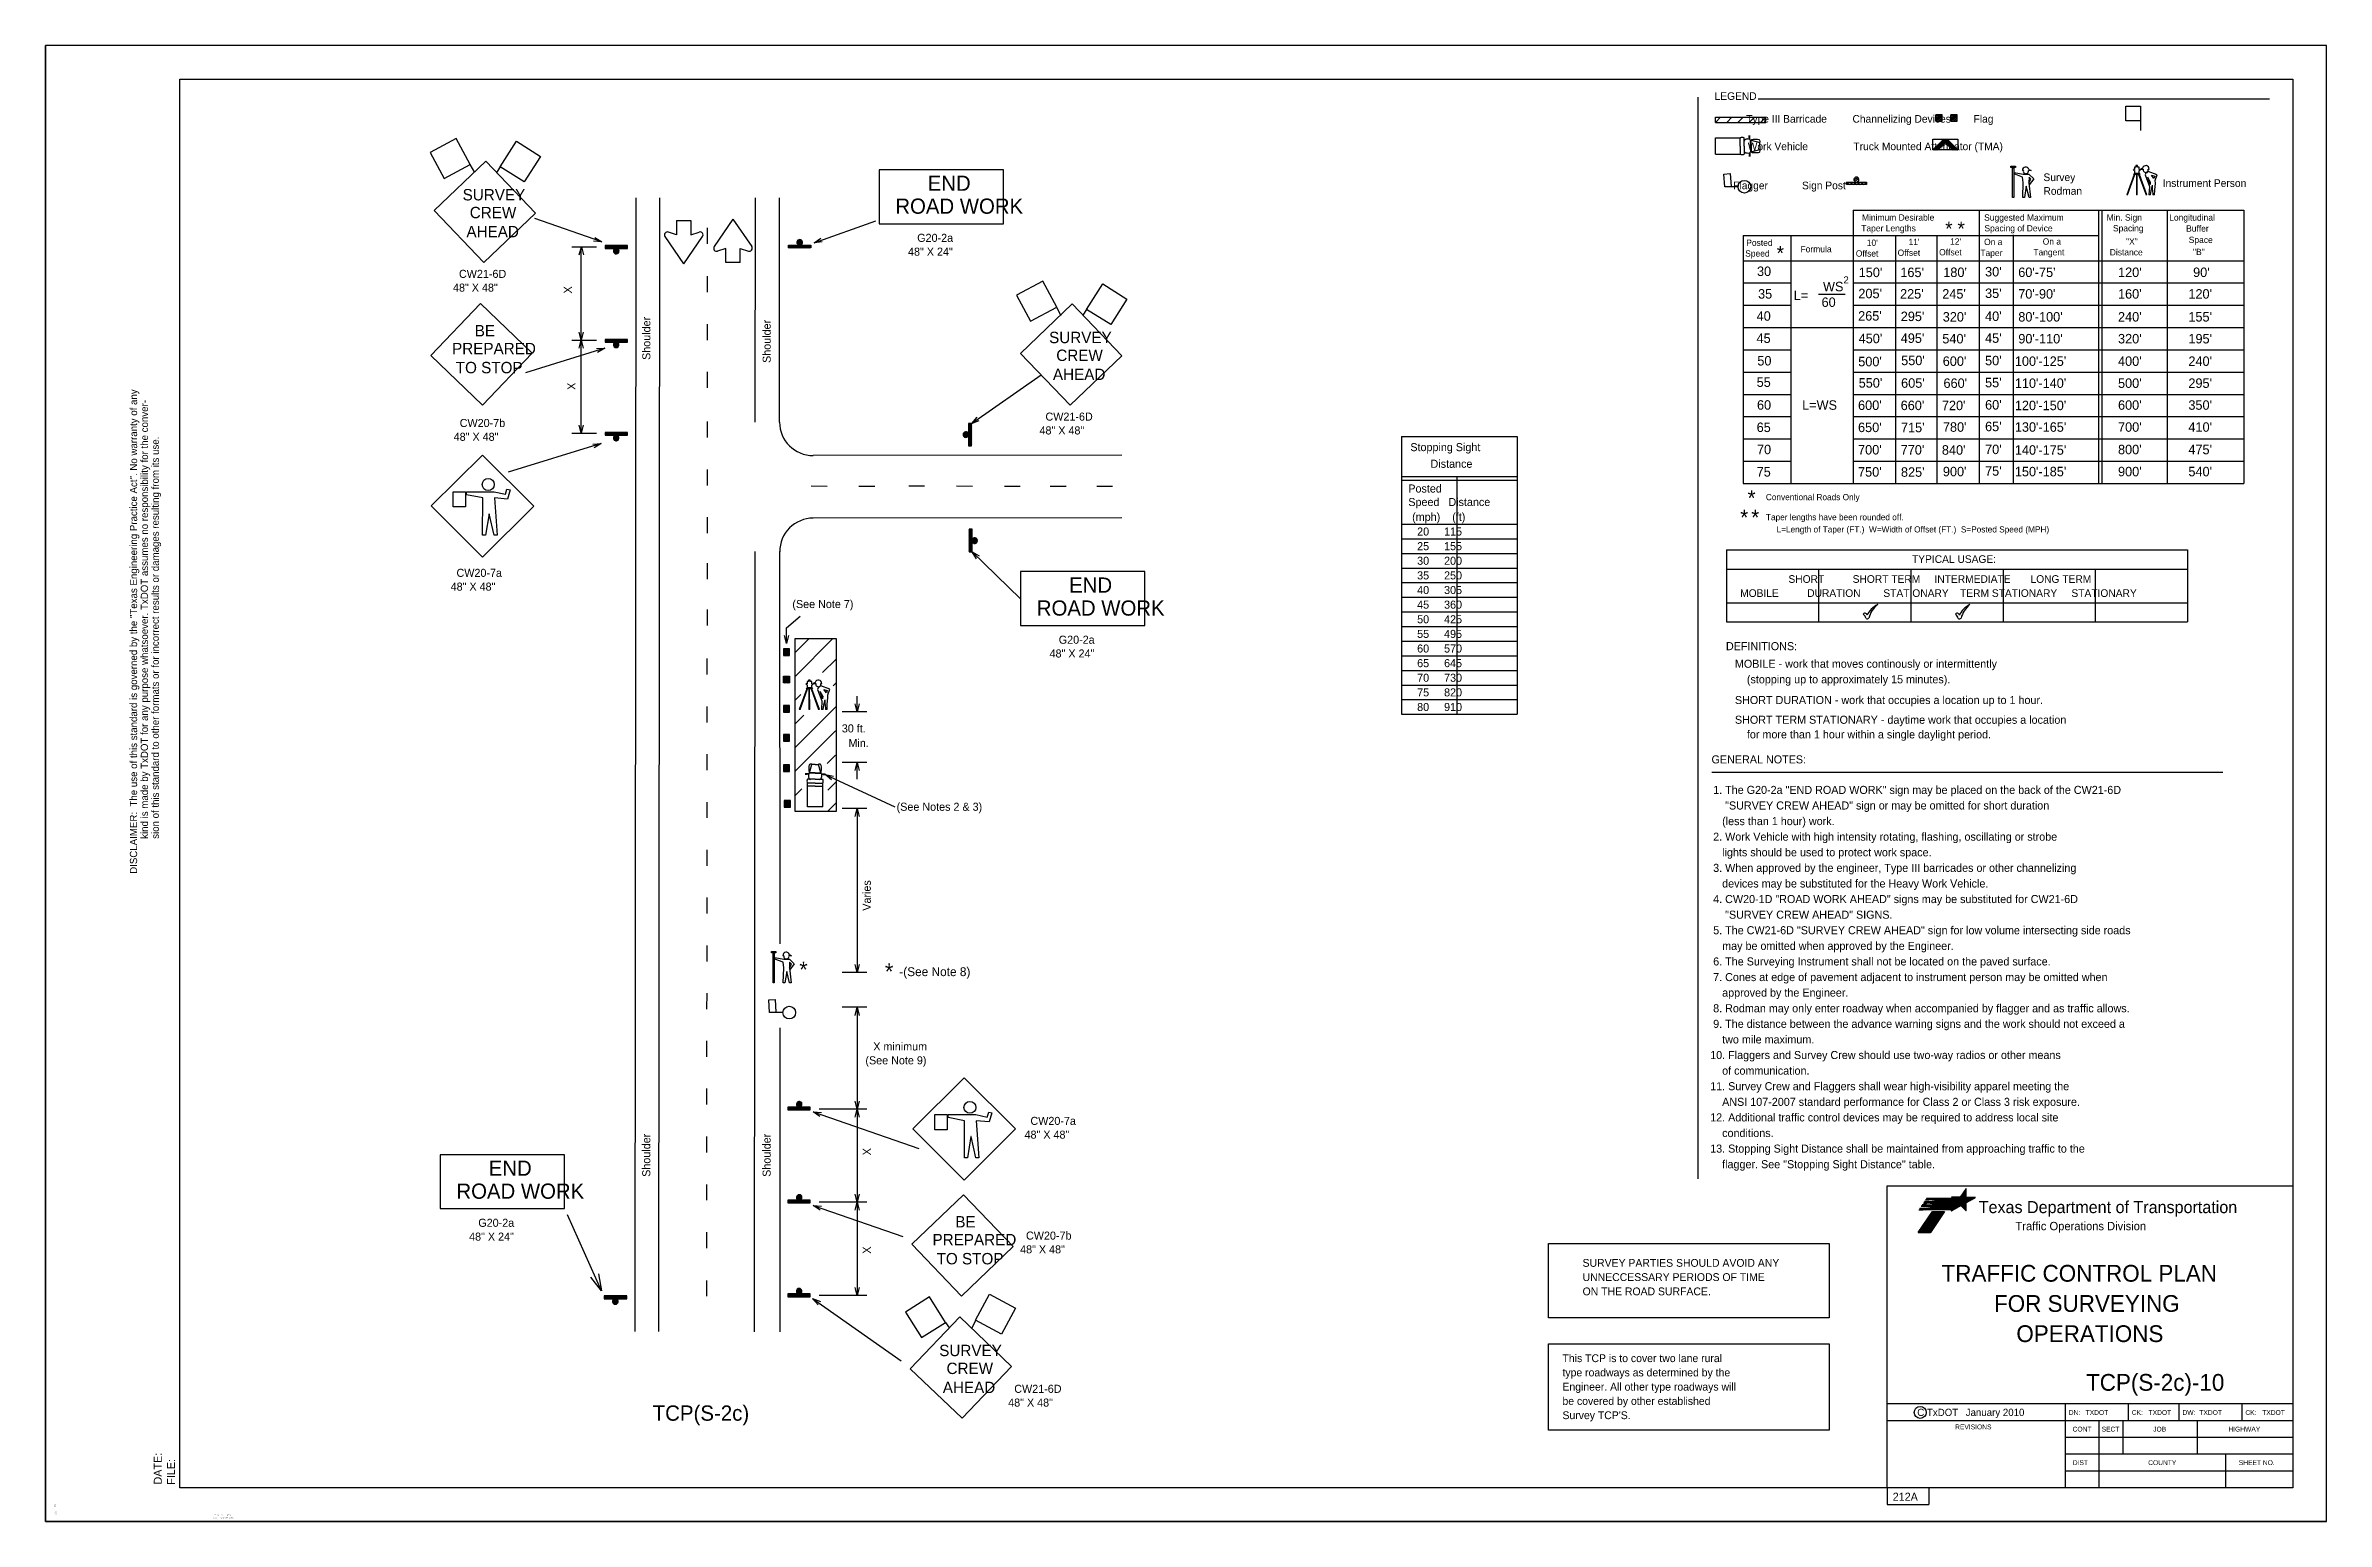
# Model space of a CAD drawing. Extents: x 23.9 to 57.9, y 11.9 to 33.9.
import ezdxf

# ---------------------------------------------------------------- set-up
doc = ezdxf.new("R2010")
doc.units = 0
for name, color, linetype in [('D_BATCH_PLOT', 7, 'Continuous'), ('D_SHEET_NUM_CODE', 7, 'Continuous'), ('D_SHEET_TXT_SUB_CODE', 7, 'Continuous'), ('Level 1', 7, 'Continuous')]:
    doc.layers.add(name, color=color, linetype=linetype)

msp = doc.modelspace()

# ---------------------------------------------------------------- texts
at = {"layer": 'D_SHEET_NUM_CODE'}
msp.add_text('$TCP(S-2c)-10$', height=0.015, dxfattribs=at).set_placement((26.516, 11.994))
at = {"layer": 'D_SHEET_TXT_SUB_CODE'}
for s, p in [('$TIME$', (24.013, 12.163)), ('$DATE$', (24.014, 12.053)), ('$FILE$', (24.031, 12.052))]:
    msp.add_text(s, height=0.01, rotation=90, dxfattribs=at).set_placement(p)
for s, p in [('$DST$', (26.375, 11.996)), ('$C$', (26.385, 12.037)), ('$S$', (26.421, 12.037)), ('$CTY$', (26.475, 11.996)), ('$J$', (26.482, 12.037)), ('$HWY$', (26.577, 12.037))]:
    msp.add_text(s, height=0.01, dxfattribs=at).set_placement(p)
at = {"layer": 'Level 1'}
for s, height, p in [('LEGEND', 0.114, (48.75, 33.139)), ('            Type III Barricade         Channelizing Devices        Flag', 0.114, (48.713, 32.8)), ('           Work Vehicle                Truck Mounted Attenuator (TMA)', 0.114, (48.778, 32.39)), ('Survey', 0.114, (53.652, 31.929)), ('SURVEY', 0.1698, (30.086, 31.641)), ('        Flagger            Sign Post', 0.114, (48.689, 31.807)), ('Rodman', 0.114, (53.652, 31.725)), ('Instrument Person', 0.114, (55.43, 31.842)), ('CREW', 0.1698, (30.193, 31.375)), ('Minimum Desirable', 0.09435, (50.946, 31.339)), ('*', 0.209, (52.188, 31.115)), ('*', 0.21, (52.371, 31.115)), ('Suggested Maximum', 0.09435, (52.768, 31.339)), ('Min. Sign', 0.0944, (54.594, 31.339)), ('Longitudinal', 0.09435, (55.527, 31.339)), ('AHEAD', 0.1698, (30.143, 31.091)), ('G20-2a', 0.12, (36.863, 31.023)), ('Posted', 0.0942, (49.222, 30.963)), ('*', 0.209, (49.675, 30.751)), ('Formula', 0.0943, (50.031, 30.868)), ('Taper Lengths', 0.09435, (50.936, 31.179)), ("10'", 0.0942, (51.018, 30.963)), ("11'", 0.0943, (51.641, 30.974)), ("12'", 0.0943, (52.26, 30.981)), ('On a', 0.0944, (52.767, 30.975)), ('Spacing of Device', 0.09435, (52.772, 31.179)), ('On a', 0.0944, (53.641, 30.981)), ('Spacing', 0.0944, (54.688, 31.179)), ('"X"', 0.0944, (54.884, 30.981)), ('Buffer', 0.0944, (55.779, 31.175)), ('Space', 0.0944, (55.818, 31.006)), ('CW21-6D', 0.12, (30.032, 30.486)), ('48" X 24"', 0.12, (36.726, 30.817)), ('Speed', 0.0942, (49.206, 30.803)), ('30', 0.1415, (49.382, 30.514)), ('Offset', 0.0942, (50.855, 30.803)), ("150'", 0.1415, (50.898, 30.498)), ('Offset', 0.0943, (51.478, 30.814)), ("165'", 0.1414, (51.519, 30.498)), ('Offset', 0.0944, (52.097, 30.821)), ("180'", 0.1414, (52.159, 30.499)), ('Taper', 0.0943, (52.711, 30.811)), ("30'", 0.1414, (52.782, 30.508)), (" 60'-75'", 0.1414, (53.224, 30.499)), ('Tangent', 0.0943, (53.501, 30.821)), ('Distance', 0.0943, (54.641, 30.821)), ("120'", 0.1415, (54.764, 30.499)), ('"B"', 0.0944, (55.882, 30.826)), ("90'", 0.1415, (55.883, 30.499)), ('48" X 48"', 0.12, (29.943, 30.281)), ('35', 0.1414, (49.398, 30.177)), ('L=', 0.1414, (49.929, 30.156)), ('WS', 0.1412, (50.366, 30.286)), ('2', 0.106, (50.671, 30.403)), ("205'", 0.1416, (50.893, 30.182)), ("225'", 0.141, (51.515, 30.178)), ("245'", 0.1413, (52.144, 30.177)), ("35'", 0.1412, (52.782, 30.186)), (" 70'-90'", 0.1412, (53.224, 30.177)), ("160'", 0.1412, (54.764, 30.177)), ("120'", 0.1412, (55.813, 30.177)), ('40', 0.1413, (49.377, 29.847)), ('60', 0.141, (50.345, 30.053)), ("265'", 0.1412, (50.89, 29.849)), ("295'", 0.1413, (51.525, 29.842)), ("320'", 0.1412, (52.151, 29.835)), ("40'", 0.1412, (52.782, 29.844)), (" 80'-100'", 0.1412, (53.225, 29.835)), ("240'", 0.1412, (54.764, 29.835)), ("155'", 0.1412, (55.813, 29.835)), ('BE', 0.1698, (30.267, 29.614)), ('SURVEY', 0.1698, (38.829, 29.513)), ('45', 0.1414, (49.375, 29.516)), ("450'", 0.1416, (50.897, 29.512)), ("495'", 0.1413, (51.525, 29.517)), ("540'", 0.1419, (52.144, 29.509)), ("45'", 0.1413, (52.782, 29.518)), (" 90'-110'", 0.1413, (53.225, 29.509)), ("320'", 0.1414, (54.764, 29.509)), ("195'", 0.1414, (55.813, 29.509)), ('PREPARED', 0.1698, (29.929, 29.348)), ('CREW', 0.1698, (38.936, 29.247)), ('50', 0.1415, (49.387, 29.18)), ("500'", 0.1415, (50.891, 29.168)), ("550'", 0.1416, (51.531, 29.185)), ("600'", 0.1414, (52.151, 29.174)), ("50'", 0.1413, (52.782, 29.183)), ("100'-125'", 0.1413, (53.226, 29.174)), ("400'", 0.1414, (54.764, 29.174)), ("240'", 0.1414, (55.813, 29.174)), ('TO STOP', 0.1698, (29.984, 29.064)), ('AHEAD', 0.1698, (38.886, 28.963)), ('55', 0.1412, (49.377, 28.861)), ("550'", 0.1413, (50.898, 28.85)), ("605'", 0.1418, (51.53, 28.848)), ("660'", 0.1415, (52.162, 28.846)), ("55'", 0.1413, (52.782, 28.855)), ("110'-140'", 0.1413, (53.226, 28.846)), ("500'", 0.1413, (54.764, 28.846)), ("295'", 0.1413, (55.813, 28.846)), ('60', 0.1413, (49.382, 28.521)), ('L=WS', 0.1413, (50.055, 28.52)), ("600'", 0.1419, (50.888, 28.517)), ("660'", 0.1413, (51.524, 28.515)), ("720'", 0.1416, (52.138, 28.514)), ("60'", 0.1413, (52.782, 28.523)), ("120'-150'", 0.1413, (53.226, 28.514)), ("600'", 0.1412, (54.764, 28.52)), ("350'", 0.1412, (55.813, 28.52)), ('CW20-7b', 0.12, (30.043, 28.263)), ('48" X 48"', 0.12, (38.686, 28.152)), ('CW21-6D', 0.12, (38.775, 28.358)), ('65', 0.1413, (49.377, 28.188)), ("650'", 0.1417, (50.888, 28.187)), ("715'", 0.1415, (51.528, 28.185)), ("780'", 0.1416, (52.153, 28.192)), ("65'", 0.1414, (52.782, 28.201)), ("130'-165'", 0.1414, (53.226, 28.192)), ("700'", 0.1415, (54.764, 28.192)), ("410'", 0.1415, (55.813, 28.192)), ('48" X 48"', 0.12, (29.953, 28.057)), ('Stopping Sight', 0.12, (44.214, 27.903)), ('70', 0.1414, (49.382, 27.857)), ("700'", 0.142, (50.888, 27.853)), ("770'", 0.1414, (51.524, 27.852)), ("840'", 0.1417, (52.138, 27.85)), ("70'", 0.1414, (52.782, 27.859)), ("140'-175'", 0.1414, (53.226, 27.85)), ("800'", 0.1412, (54.764, 27.857)), ("475'", 0.1412, (55.813, 27.857)), ('Distance', 0.12, (44.515, 27.655)), ('75', 0.1413, (49.377, 27.524)), ("750'", 0.1417, (50.888, 27.523)), ("825'", 0.1415, (51.528, 27.521)), ("900'", 0.1416, (52.153, 27.528)), ("75'", 0.1414, (52.782, 27.537)), ("150'-185'", 0.1414, (53.226, 27.528)), ("900'", 0.1415, (54.764, 27.528)), ("540'", 0.1415, (55.813, 27.528)), ('Speed   Distance', 0.12, (44.184, 27.085)), ('Posted', 0.12, (44.184, 27.286)), ('*', 0.23, (49.241, 27.09)), ('Conventional Roads Only', 0.0922, (49.514, 27.172)), ('(mph)    (ft)', 0.12, (44.241, 26.863)), ('*', 0.23, (49.132, 26.8)), ('*', 0.23, (49.296, 26.8)), ('Taper lengths have been rounded off.', 0.0921, (49.515, 26.873)), (' 20     115', 0.12, (44.271, 26.645)), (' 25     155', 0.12, (44.271, 26.427)), ('L=Length of Taper (FT.)  W=Width of Offset (FT.)  S=Posted Speed (MPH)', 0.09196, (49.674, 26.691)), (' 30     200', 0.12, (44.271, 26.209)), ('TYPICAL USAGE:', 0.114, (51.692, 26.237)), ('48" X 48"', 0.12, (29.908, 25.824)), ('CW20-7a', 0.12, (29.995, 26.029)), (' 40     305', 0.12, (44.271, 25.773)), (' 35     250', 0.12, (44.271, 25.991)), ('     MOBILE          DURATION        STATIONARY    TERM STATIONARY     STATIONARY', 0.114, (48.919, 25.73)), ('                      SHORT          SHORT TERM     INTERMEDIATE       LONG TERM', 0.114, (48.919, 25.94)), ('(See Note 7)', 0.12, (35.002, 25.564)), (' 45     360', 0.12, (44.271, 25.555)), (' 50     425', 0.12, (44.271, 25.337)), (' 55     495', 0.12, (44.271, 25.119)), ('48" X 24"', 0.12, (38.836, 24.827)), ('G20-2a', 0.12, (38.973, 25.032)), (' 60     570', 0.12, (44.271, 24.901)), ('DEFINITIONS:', 0.12, (48.919, 24.936)), (' 65     645', 0.12, (44.271, 24.683)), (' 70     730', 0.12, (44.271, 24.465)), ('   MOBILE - work that moves continously or intermittently', 0.12, (48.919, 24.674)), ('       (stopping up to approximately 15 minutes).', 0.12, (48.919, 24.442)), (' 80     910', 0.12, (44.271, 24.029)), (' 75     820', 0.12, (44.271, 24.247)), ('   SHORT DURATION - work that occupies a location up to 1 hour.', 0.12, (48.919, 24.133)), ('30 ft.', 0.12, (35.739, 23.71)), ('   SHORT TERM STATIONARY - daytime work that occupies a location', 0.12, (48.919, 23.839)), ('Min.', 0.12, (35.838, 23.492)), ('       for more than 1 hour within a single daylight period.', 0.12, (48.919, 23.621)), ('GENERAL NOTES:', 0.12, (48.704, 23.248)), (' 1. The G20-2a "END ROAD WORK" sign may be placed on the back of the CW21-6D', 0.12, (48.684, 22.793)), ('(See Notes 2 & 3)', 0.12, (36.556, 22.542)), ('    (less than 1 hour) work.', 0.12, (48.684, 22.328)), ('     "SURVEY CREW AHEAD" sign or may be omitted for short duration ', 0.12, (48.684, 22.561)), (' 2. Work Vehicle with high intensity rotating, flashing, oscillating or strobe', 0.12, (48.684, 22.096)), ('    lights should be used to protect work space.', 0.12, (48.684, 21.863)), (' 3. When approved by the engineer, Type III barricades or other channelizing', 0.12, (48.684, 21.631)), ('    devices may be substituted for the Heavy Work Vehicle.', 0.12, (48.684, 21.398)), (' 4. CW20-1D "ROAD WORK AHEAD" signs may be substituted for CW21-6D', 0.12, (48.684, 21.166)), (' 5. The CW21-6D "SURVEY CREW AHEAD" sign for low volume intersecting side roads', 0.12, (48.684, 20.701)), ('     "SURVEY CREW AHEAD" SIGNS.', 0.12, (48.684, 20.933)), ('    may be omitted when approved by the Engineer.', 0.12, (48.684, 20.468)), ('*', 0.24, (35.105, 20.055)), ('*', 0.24, (36.382, 20.026)), ('-(See Note 8)', 0.132, (36.596, 20.077)), (' 6. The Surveying Instrument shall not be located on the paved surface.', 0.12, (48.684, 20.236)), (' 7. Cones at edge of pavement adjacent to instrument person may be omitted when', 0.12, (48.684, 20.003)), ('    approved by the Engineer.', 0.12, (48.684, 19.771)), (' 8. Rodman may only enter roadway when accompanied by flagger and as traffic allows.', 0.12, (48.684, 19.538)), (' 9. The distance between the advance warning signs and the work should not exceed a', 0.12, (48.684, 19.306)), ('X minimum', 0.12, (36.208, 18.969)), ('    two mile maximum.', 0.12, (48.684, 19.073)), ('(See Note 9)', 0.12, (36.091, 18.762)), ('10. Flaggers and Survey Crew should use two-way radios or other means', 0.12, (48.684, 18.841)), ('    of communication.', 0.12, (48.684, 18.608)), ('11. Survey Crew and Flaggers shall wear high-visibility apparel meeting the', 0.12, (48.684, 18.376)), ('12. Additional traffic control devices may be required to address local site', 0.12, (48.684, 17.911)), ('    ANSI 107-2007 standard performance for Class 2 or Class 3 risk exposure.', 0.12, (48.684, 18.143)), ('48" X 48"', 0.12, (38.463, 17.654)), ('CW20-7a', 0.12, (38.551, 17.859)), ('    conditions.', 0.12, (48.684, 17.678)), ('13. Stopping Sight Distance shall be maintained from approaching traffic to the', 0.12, (48.684, 17.446)), ('    flagger. See "Stopping Sight Distance" table.', 0.12, (48.684, 17.213)), ('Texas Department of Transportation', 0.17941, (52.687, 16.544)), ('G20-2a', 0.12, (30.32, 16.34)), ('BE', 0.1698, (37.431, 16.33)), ('Traffic Operations Division', 0.12415, (53.235, 16.289)), ('48" X 24"', 0.12, (30.183, 16.134)), ('PREPARED', 0.1698, (37.091, 16.064)), ('48" X 48"', 0.12, (38.397, 15.944)), ('CW20-7b', 0.12, (38.485, 16.149)), ('TO STOP', 0.1698, (37.152, 15.78)), ('SURVEY PARTIES SHOULD AVOID ANY', 0.1164, (46.782, 15.744)), ('UNNECCESSARY PERIODS OF TIME', 0.1164, (46.782, 15.532)), ('TRAFFIC CONTROL PLAN', 0.25, (52.134, 15.522)), ('ON THE ROAD SURFACE.', 0.1164, (46.782, 15.319)), ('FOR SURVEYING', 0.25, (52.915, 15.072)), ('OPERATIONS', 0.25, (53.248, 14.622)), ('SURVEY', 0.1698, (37.191, 14.412)), ('CREW', 0.1698, (37.3, 14.145)), ('This TCP is to cover two lane rural', 0.1164, (46.482, 14.323)), ('AHEAD', 0.1698, (37.244, 13.861)), ('CW21-6D', 0.12, (38.31, 13.865)), ('type roadways as determined by the', 0.1164, (46.482, 14.11)), ('Engineer. All other type roadways will', 0.1164, (46.482, 13.898)), ('TCP(S-2c)-10', 0.25, (54.287, 13.896)), ('TCP(S-2c)', 0.228, (32.919, 13.449)), ('48" X 48"', 0.12, (38.219, 13.66)), ('be covered by other established', 0.1164, (46.482, 13.685)), ('C TxDOT ', 0.108, (51.771, 13.52)), ('January 2010', 0.10799, (52.493, 13.52)), ('DN:', 0.072, (54.029, 13.536)), ('TXDOT', 0.072, (54.281, 13.536)), ('CK:', 0.072, (54.968, 13.536)), ('TXDOT', 0.072, (55.219, 13.536)), ('DW:', 0.072, (55.724, 13.536)), ('TXDOT', 0.072, (55.976, 13.536)), ('CK:', 0.072, (56.662, 13.536)), ('TXDOT', 0.072, (56.914, 13.536)), ("Survey TCP'S. ", 0.1164, (46.482, 13.473)), ('REVISIONS', 0.072, (52.336, 13.321)), ('CONT', 0.072, (54.087, 13.288)), ('SECT', 0.072, (54.519, 13.288)), ('JOB', 0.072, (55.288, 13.288)), ('HIGHWAY', 0.072, (56.409, 13.288)), ('DIST', 0.072, (54.089, 12.788)), ('COUNTY', 0.072, (55.213, 12.788)), ('SHEET NO.', 0.072, (56.564, 12.788)), ('212A', 0.12, (51.405, 12.256))]:
    msp.add_text(s, height=height, dxfattribs=at).set_placement(p)
for s, height, rotation, p in [('END', 0.2269, 0, (37.019, 31.784)), ('ROAD WORK', 0.2269, 0, (36.537, 31.442)), ('X', 0.12, 90, (31.715, 30.254)), ('Shoulder', 0.12, 90, (32.885, 29.263)), ('Shoulder', 0.12, 90, (34.679, 29.218)), ('X', 0.12, 90, (31.768, 28.817)), ('DISCLAIMER:  The use of this standard is governed by the "Texas Engineering Practice Act". No warranty of any ', 0.108, 90, (25.234, 21.602)), ('             kind is made by TxDOT for any purpose whatsoever. TxDOT assumes no responsibility for the conver-', 0.108, 90, (25.396, 21.602)), ('             sion of this standard to other formats or for incorrect results or damages resulting from its use.', 0.108, 90, (25.558, 21.602)), ('END', 0.2269, 0, (39.128, 25.793)), ('ROAD WORK', 0.2269, 0, (38.646, 25.451)), ('Varies', 0.12, 90, (36.171, 21.052)), ('Shoulder', 0.12, 90, (32.884, 17.085)), ('Shoulder', 0.12, 90, (34.678, 17.085)), ('X', 0.12, 90, (36.172, 17.406)), ('END', 0.2269, 0, (30.476, 17.101)), ('ROAD WORK', 0.2269, 0, (29.994, 16.758)), ('X', 0.12, 90, (36.172, 15.939)), ('DATE:', 0.12, 90, (25.602, 12.498)), ('FILE:', 0.12, 90, (25.799, 12.495))]:
    msp.add_text(s, height=height, rotation=rotation, dxfattribs=at).set_placement(p)

# ---------------------------------------------------------------- linework, layer by layer
at = {"layer": 'D_BATCH_PLOT'}
msp.add_lwpolyline([(23.87, 11.949), (57.87, 11.949), (57.87, 33.949), (23.87, 33.949)], close=True, dxfattribs=at)
at = {"layer": 'Level 1'}
for p, q in [((23.87, 11.949), (23.87, 33.949)), ((57.87, 33.949), (23.87, 33.949)), ((57.87, 11.949), (57.87, 33.949)), ((48.498, 33.18), (48.498, 17.057)), ((49.398, 33.154), (57.022, 33.154)), ((48.762, 32.881), (49.516, 32.881)), ((48.762, 32.803), (48.762, 32.881)), ((48.762, 32.803), (48.839, 32.88)), ((48.762, 32.803), (49.516, 32.803)), ((48.93, 32.803), (49.008, 32.881)), ((49.098, 32.803), (49.175, 32.881)), ((49.266, 32.803), (49.343, 32.881)), ((49.433, 32.803), (49.511, 32.881)), ((49.516, 32.803), (49.516, 32.881)), ((52.046, 32.824), (52.046, 32.919)), ((52.141, 32.919), (52.046, 32.919)), ((52.046, 32.824), (52.141, 32.824)), ((52.141, 32.824), (52.141, 32.919)), ((52.27, 32.824), (52.27, 32.919)), ((52.365, 32.919), (52.27, 32.919)), ((52.27, 32.824), (52.365, 32.824)), ((52.365, 32.824), (52.365, 32.919)), ((55.099, 32.828), (55.099, 32.685)), ((48.762, 32.572), (49.133, 32.572)), ((48.762, 32.332), (48.762, 32.572)), ((48.762, 32.332), (49.133, 32.332)), ((49.133, 32.452), (49.133, 32.572)), ((49.133, 32.452), (49.133, 32.332)), ((49.19, 32.452), (49.19, 32.572)), ((49.19, 32.452), (49.19, 32.332)), ((49.266, 32.579), (49.266, 32.608)), ((49.266, 32.325), (49.266, 32.296)), ((49.271, 32.551), (49.271, 32.608)), ((49.271, 32.353), (49.271, 32.296)), ((49.275, 32.551), (49.275, 32.608)), ((49.275, 32.353), (49.275, 32.296)), ((49.285, 32.452), (49.285, 32.538)), ((49.285, 32.452), (49.285, 32.366)), ((49.293, 32.538), (49.423, 32.503)), ((49.293, 32.452), (49.293, 32.538)), ((49.293, 32.452), (49.293, 32.366)), ((49.293, 32.366), (49.423, 32.401)), ((49.423, 32.452), (49.423, 32.503)), ((49.423, 32.452), (49.423, 32.401)), ((52.003, 32.393), (52.166, 32.556)), ((52.085, 32.393), (52.191, 32.5)), ((52.298, 32.393), (52.191, 32.5)), ((52.376, 32.394), (52.215, 32.555)), ((30.196, 32.177), (30.261, 32.056)), ((30.646, 32.144), (30.589, 32.058)), ((48.888, 32.034), (48.983, 32.04)), ((48.9, 31.844), (48.888, 32.034)), ((48.983, 32.04), (48.995, 31.85)), ((53.217, 32.035), (53.217, 32.059)), ((53.217, 32.059), (53.351, 32.033)), ((53.342, 31.989), (53.217, 32.035)), ((53.35, 31.908), (53.342, 31.989)), ((53.351, 32.033), (53.435, 32.033)), ((53.435, 32.033), (53.508, 31.965)), ((53.437, 31.989), (53.435, 31.904)), ((53.435, 31.904), (53.466, 31.96)), ((53.466, 31.96), (53.437, 31.989)), ((53.508, 31.965), (53.439, 31.872)), ((55.004, 32.028), (54.894, 31.722)), ((54.905, 31.722), (55.014, 32.028)), ((55.005, 32.088), (54.992, 32.104)), ((55.009, 32.104), (54.992, 32.104)), ((55.009, 32.041), (54.996, 32.028)), ((55.09, 32.028), (54.996, 32.028)), ((55.005, 32.088), (55.009, 32.088)), ((55.009, 32.138), (55.009, 32.104)), ((55.031, 32.138), (55.009, 32.138)), ((55.009, 32.088), (55.009, 32.041)), ((55.078, 32.041), (55.009, 32.041)), ((55.054, 32.159), (55.031, 32.159)), ((55.031, 32.159), (55.031, 32.138)), ((55.038, 32.028), (55.038, 31.722)), ((55.048, 31.722), (55.047, 32.028)), ((55.054, 32.138), (55.054, 32.159)), ((55.078, 32.138), (55.054, 32.138)), ((55.071, 32.028), (55.181, 31.722)), ((55.078, 32.104), (55.078, 32.138)), ((55.078, 32.104), (55.095, 32.104)), ((55.095, 32.088), (55.078, 32.088)), ((55.078, 32.041), (55.078, 32.088)), ((55.078, 32.041), (55.09, 32.028)), ((55.192, 31.722), (55.083, 32.028)), ((55.095, 32.088), (55.095, 32.104)), ((55.179, 32.054), (55.166, 32.02)), ((55.166, 32.02), (55.232, 31.847)), ((55.241, 31.88), (55.206, 31.986)), ((55.243, 31.919), (55.206, 31.986)), ((55.347, 32.024), (55.213, 32.072)), ((55.3, 31.966), (55.261, 32.018)), ((55.261, 32.018), (55.311, 32.002)), ((55.311, 32.002), (55.3, 31.966)), ((55.318, 31.94), (55.347, 32.024)), ((32.657, 14.777), (32.671, 31.678)), ((33.013, 14.777), (33.027, 31.678)), ((34.449, 28.337), (34.452, 31.677)), ((34.811, 28.337), (34.808, 31.68)), ((49.1, 31.844), (48.9, 31.844)), ((50.717, 31.878), (50.717, 31.915)), ((50.717, 31.915), (50.854, 31.915)), ((51.014, 31.878), (50.717, 31.878)), ((50.873, 31.915), (51.014, 31.915)), ((51.014, 31.915), (51.014, 31.878)), ((53.343, 31.684), (53.35, 31.908)), ((53.368, 31.684), (53.343, 31.684)), ((53.396, 31.854), (53.368, 31.684)), ((53.438, 31.684), (53.396, 31.854)), ((53.435, 31.904), (53.46, 31.683)), ((53.46, 31.683), (53.438, 31.684)), ((54.905, 31.722), (54.894, 31.722)), ((55.048, 31.722), (55.038, 31.722)), ((55.192, 31.722), (55.181, 31.722)), ((55.232, 31.847), (55.223, 31.722)), ((55.248, 31.722), (55.223, 31.722)), ((55.243, 31.919), (55.241, 31.88)), ((55.248, 31.722), (55.258, 31.791)), ((55.258, 31.791), (55.279, 31.866)), ((55.278, 31.793), (55.279, 31.866)), ((55.278, 31.793), (55.285, 31.722)), ((55.31, 31.722), (55.285, 31.722)), ((55.31, 31.722), (55.311, 31.793)), ((55.311, 31.793), (55.322, 31.899)), ((55.322, 31.899), (55.318, 31.94)), ((32.161, 31.022), (31.164, 31.369)), ((33.277, 31.341), (33.49, 31.341)), ((33.277, 31.341), (33.277, 31.128)), ((33.49, 31.341), (33.49, 31.128)), ((34.116, 31.36), (33.837, 30.952)), ((34.116, 31.36), (34.396, 30.952)), ((35.325, 31.011), (36.246, 31.336)), ((50.813, 31.496), (56.638, 31.496)), ((50.813, 31.496), (50.813, 27.422)), ((52.695, 31.496), (52.695, 27.422)), ((54.473, 31.496), (54.473, 27.422)), ((54.522, 31.496), (54.522, 27.422)), ((55.498, 31.496), (55.498, 27.422)), ((56.638, 31.496), (56.638, 27.422)), ((31.714, 30.948), (32.08, 30.948)), ((31.826, 30.828), (31.856, 30.948)), ((31.855, 29.559), (31.855, 30.948)), ((31.856, 30.948), (31.886, 30.828)), ((32.545, 30.968), (32.211, 30.968)), ((32.211, 30.968), (32.211, 30.926)), ((32.545, 30.926), (32.545, 30.968)), ((33.383, 30.695), (33.104, 31.103)), ((33.277, 31.128), (33.153, 31.168)), ((33.383, 30.695), (33.663, 31.103)), ((33.49, 31.128), (33.614, 31.168)), ((34.945, 30.933), (34.945, 30.975)), ((34.945, 30.975), (35.099, 30.975)), ((35.121, 30.975), (35.279, 30.975)), ((35.279, 30.975), (35.279, 30.933)), ((49.177, 31.119), (50.813, 31.119)), ((49.177, 31.119), (49.177, 27.422)), ((49.884, 31.119), (49.884, 27.422)), ((50.813, 31.119), (54.473, 31.119)), ((51.445, 31.114), (51.445, 27.422)), ((52.065, 31.114), (52.065, 27.422)), ((53.2, 31.128), (53.2, 27.431)), ((32.211, 30.926), (32.365, 30.926)), ((32.387, 30.926), (32.545, 30.926)), ((34.009, 30.926), (33.885, 30.886)), ((34.009, 30.713), (34.009, 30.926)), ((34.223, 30.713), (34.009, 30.713)), ((34.223, 30.926), (34.347, 30.886)), ((34.223, 30.713), (34.223, 30.926)), ((35.279, 30.933), (34.945, 30.933)), ((49.177, 30.741), (56.638, 30.741)), ((49.177, 30.41), (49.884, 30.41)), ((50.813, 30.41), (56.638, 30.41)), ((38.939, 30.049), (39.004, 29.927)), ((39.389, 30.016), (39.332, 29.93)), ((49.177, 30.078), (49.884, 30.078)), ((50.3, 30.244), (50.697, 30.244)), ((50.813, 30.078), (56.638, 30.078)), ((31.855, 29.559), (31.825, 29.679)), ((31.885, 29.679), (31.855, 29.559)), ((49.177, 29.746), (56.638, 29.746)), ((32.204, 29.44), (31.023, 29.072)), ((31.714, 29.559), (32.08, 29.559)), ((31.825, 29.439), (31.855, 29.559)), ((31.855, 29.559), (31.885, 29.439)), ((31.855, 28.17), (31.855, 29.559)), ((32.544, 29.57), (32.21, 29.57)), ((32.21, 29.57), (32.21, 29.528)), ((32.21, 29.528), (32.364, 29.528)), ((32.386, 29.528), (32.544, 29.528)), ((32.544, 29.528), (32.544, 29.57)), ((49.177, 29.414), (49.884, 29.414)), ((50.813, 29.414), (56.638, 29.414)), ((37.671, 28.315), (38.711, 29.04)), ((49.177, 29.082), (49.884, 29.082)), ((50.813, 29.082), (56.638, 29.082)), ((49.177, 28.75), (49.884, 28.75)), ((50.813, 28.75), (56.638, 28.75)), ((31.855, 28.17), (31.825, 28.29)), ((31.885, 28.29), (31.855, 28.17)), ((37.671, 28.315), (37.63, 28.315)), ((37.63, 28.315), (37.63, 28.161)), ((37.671, 27.981), (37.671, 28.315)), ((49.177, 28.418), (49.884, 28.418)), ((50.813, 28.418), (56.638, 28.418)), ((32.15, 28.016), (30.767, 27.59)), ((31.714, 28.17), (32.08, 28.17)), ((32.544, 28.181), (32.21, 28.181)), ((32.21, 28.181), (32.21, 28.139)), ((32.21, 28.139), (32.364, 28.139)), ((32.386, 28.139), (32.544, 28.139)), ((32.544, 28.139), (32.544, 28.181)), ((37.63, 28.14), (37.63, 27.981)), ((37.63, 27.981), (37.671, 27.981)), ((44.083, 28.123), (45.808, 28.123)), ((44.083, 28.123), (44.083, 23.981)), ((45.808, 28.123), (45.808, 23.981)), ((49.177, 28.086), (49.884, 28.086)), ((50.813, 28.086), (56.638, 28.086)), ((29.616, 27.087), (30.383, 27.843)), ((31.147, 27.084), (30.383, 27.843)), ((39.912, 27.841), (35.312, 27.837)), ((49.177, 27.754), (49.884, 27.754)), ((50.813, 27.754), (56.638, 27.754)), ((29.943, 27.072), (29.945, 27.299)), ((29.945, 27.299), (30.128, 27.298)), ((30.128, 27.298), (30.128, 27.071)), ((30.144, 27.298), (30.557, 27.297)), ((30.144, 27.254), (30.144, 27.298)), ((30.386, 27.206), (30.144, 27.254)), ((30.385, 26.651), (30.386, 27.206)), ((30.557, 27.297), (30.726, 27.26)), ((30.757, 27.189), (30.56, 27.206)), ((30.56, 27.206), (30.599, 26.652)), ((30.726, 27.26), (30.747, 27.335)), ((30.747, 27.335), (30.793, 27.325)), ((30.793, 27.325), (30.757, 27.189)), ((44.083, 27.527), (45.808, 27.527)), ((44.083, 27.469), (45.808, 27.469)), ((44.905, 27.527), (44.905, 23.981)), ((49.177, 27.422), (56.638, 27.422)), ((29.616, 27.087), (30.382, 26.321)), ((30.128, 27.071), (29.943, 27.072)), ((30.382, 26.321), (31.147, 27.084)), ((30.481, 26.971), (30.429, 26.651)), ((30.484, 26.971), (30.481, 26.971)), ((30.557, 26.651), (30.484, 26.971)), ((39.913, 26.909), (35.312, 26.905)), ((30.429, 26.651), (30.385, 26.651)), ((30.599, 26.652), (30.557, 26.651)), ((37.638, 26.738), (37.638, 26.404)), ((37.68, 26.738), (37.638, 26.738)), ((37.68, 26.579), (37.68, 26.738)), ((37.68, 26.404), (37.68, 26.558)), ((44.083, 26.815), (45.808, 26.815)), ((44.083, 26.597), (45.808, 26.597)), ((34.438, 14.776), (34.448, 26.405)), ((34.818, 20.556), (34.813, 26.405)), ((37.638, 26.404), (37.68, 26.404)), ((37.68, 26.404), (38.405, 25.701)), ((44.083, 26.379), (45.808, 26.379)), ((48.925, 26.431), (48.925, 25.359)), ((48.925, 26.431), (55.8, 26.431)), ((55.8, 26.431), (55.8, 25.359)), ((44.083, 26.161), (45.808, 26.161)), ((44.083, 25.943), (45.808, 25.943)), ((48.925, 26.144), (55.8, 26.144)), ((50.3, 26.144), (50.3, 25.359)), ((51.675, 26.144), (51.675, 25.359)), ((53.05, 26.144), (53.05, 25.359)), ((54.425, 26.144), (54.425, 25.359)), ((44.083, 25.725), (45.808, 25.725)), ((44.083, 25.507), (45.808, 25.507)), ((48.925, 25.644), (55.8, 25.644)), ((34.914, 25.267), (35.118, 25.442)), ((34.914, 25.034), (34.914, 25.267)), ((44.083, 25.289), (45.808, 25.289)), ((48.925, 25.359), (55.8, 25.359)), ((34.914, 25.034), (34.884, 25.154)), ((34.944, 25.154), (34.914, 25.034)), ((34.917, 24.905), (34.93, 24.905)), ((35.044, 24.546), (35.607, 25.11)), ((35.044, 24.9), (35.253, 25.11)), ((44.083, 25.071), (45.808, 25.071)), ((44.083, 24.853), (45.808, 24.853)), ((34.917, 24.498), (34.93, 24.498)), ((35.266, 24.491), (35.242, 24.491)), ((35.242, 24.491), (35.242, 24.47)), ((35.266, 24.47), (35.266, 24.491)), ((35.451, 24.601), (35.655, 24.804)), ((44.083, 24.635), (45.808, 24.635)), ((35.044, 24.193), (35.126, 24.275)), ((35.216, 24.36), (35.105, 24.054)), ((35.117, 24.054), (35.226, 24.36)), ((35.217, 24.42), (35.203, 24.436)), ((35.221, 24.436), (35.203, 24.436)), ((35.221, 24.373), (35.207, 24.36)), ((35.301, 24.36), (35.207, 24.36)), ((35.217, 24.42), (35.221, 24.42)), ((35.221, 24.47), (35.221, 24.436)), ((35.242, 24.47), (35.221, 24.47)), ((35.221, 24.42), (35.221, 24.373)), ((35.29, 24.373), (35.221, 24.373)), ((35.249, 24.36), (35.249, 24.054)), ((35.26, 24.054), (35.259, 24.36)), ((35.29, 24.47), (35.266, 24.47)), ((35.282, 24.36), (35.392, 24.054)), ((35.29, 24.436), (35.29, 24.47)), ((35.29, 24.436), (35.306, 24.436)), ((35.306, 24.42), (35.29, 24.42)), ((35.29, 24.373), (35.29, 24.42)), ((35.29, 24.373), (35.301, 24.36)), ((35.404, 24.054), (35.294, 24.36)), ((35.306, 24.42), (35.306, 24.436)), ((35.39, 24.386), (35.378, 24.352)), ((35.378, 24.352), (35.443, 24.179)), ((35.453, 24.212), (35.417, 24.318)), ((35.454, 24.251), (35.417, 24.318)), ((35.559, 24.356), (35.424, 24.404)), ((35.443, 24.179), (35.435, 24.054)), ((35.454, 24.251), (35.453, 24.212)), ((35.469, 24.123), (35.491, 24.198)), ((35.511, 24.298), (35.472, 24.35)), ((35.472, 24.35), (35.522, 24.334)), ((35.489, 24.125), (35.491, 24.198)), ((35.522, 24.334), (35.511, 24.298)), ((35.523, 24.125), (35.533, 24.232)), ((35.529, 24.272), (35.559, 24.356)), ((35.533, 24.232), (35.529, 24.272)), ((35.611, 24.407), (35.655, 24.451)), ((35.968, 24.016), (35.968, 24.25)), ((44.083, 24.417), (45.808, 24.417)), ((44.083, 24.199), (45.808, 24.199)), ((34.917, 24.062), (34.93, 24.062)), ((35.044, 23.486), (35.653, 24.095)), ((35.044, 23.839), (35.171, 23.967)), ((35.117, 24.054), (35.105, 24.054)), ((35.26, 24.054), (35.249, 24.054)), ((35.404, 24.054), (35.392, 24.054)), ((35.46, 24.054), (35.435, 24.054)), ((35.46, 24.054), (35.469, 24.123)), ((35.489, 24.125), (35.496, 24.054)), ((35.521, 24.054), (35.496, 24.054)), ((35.521, 24.054), (35.523, 24.125)), ((36.11, 24.016), (35.744, 24.016)), ((35.968, 24.016), (35.938, 24.136)), ((35.998, 24.136), (35.968, 24.016)), ((44.083, 23.981), (45.808, 23.981)), ((34.917, 23.63), (34.93, 23.63)), ((35.037, 23.126), (35.647, 23.736)), ((34.917, 23.178), (34.93, 23.178)), ((35.259, 23.11), (35.293, 23.234)), ((35.342, 23.234), (35.293, 23.234)), ((35.342, 23.234), (35.39, 23.234)), ((35.424, 23.11), (35.39, 23.234)), ((35.52, 23.246), (35.643, 23.37)), ((36.11, 23.264), (35.744, 23.264)), ((35.938, 23.144), (35.968, 23.264)), ((35.968, 23.264), (35.998, 23.144)), ((35.968, 23.015), (35.968, 23.264)), ((35.034, 22.76), (35.141, 22.867)), ((35.247, 23.092), (35.192, 23.092)), ((35.247, 23.089), (35.192, 23.089)), ((35.22, 23.084), (35.192, 23.084)), ((35.342, 23.011), (35.227, 23.011)), ((35.227, 22.601), (35.227, 22.956)), ((35.342, 22.956), (35.227, 22.956)), ((35.342, 22.907), (35.227, 22.907)), ((35.342, 23.11), (35.259, 23.11)), ((35.342, 23.102), (35.259, 23.102)), ((35.342, 23.11), (35.424, 23.11)), ((35.342, 23.102), (35.424, 23.102)), ((35.342, 23.011), (35.457, 23.011)), ((35.342, 22.956), (35.457, 22.956)), ((35.342, 22.907), (35.457, 22.907)), ((35.436, 23.092), (35.492, 23.092)), ((35.436, 23.089), (35.492, 23.089)), ((35.457, 22.601), (35.457, 22.956)), ((35.463, 23.084), (35.492, 23.084)), ((35.492, 23.084), (36.531, 22.601)), ((35.531, 22.849), (35.655, 22.973)), ((48.708, 23.119), (56.325, 23.119)), ((34.929, 22.646), (34.941, 22.646)), ((35.457, 22.601), (35.227, 22.601)), ((35.526, 22.53), (35.65, 22.654)), ((36.11, 22.575), (35.744, 22.575)), ((35.938, 22.455), (35.968, 22.575)), ((35.968, 22.575), (35.998, 22.455)), ((35.968, 22.575), (35.968, 20.132)), ((34.739, 20.33), (34.739, 20.354)), ((34.739, 20.354), (34.873, 20.328)), ((34.865, 20.284), (34.739, 20.33)), ((34.873, 20.203), (34.865, 20.284)), ((34.865, 19.978), (34.873, 20.203)), ((34.873, 20.328), (34.957, 20.328)), ((34.918, 20.148), (34.89, 19.979)), ((34.96, 19.979), (34.918, 20.148)), ((34.957, 20.328), (35.03, 20.26)), ((34.959, 20.284), (34.957, 20.199)), ((34.957, 20.199), (34.988, 20.255)), ((34.957, 20.199), (34.983, 19.978)), ((34.988, 20.255), (34.959, 20.284)), ((35.03, 20.26), (34.961, 20.166)), ((36.11, 20.132), (35.744, 20.132)), ((35.968, 20.129), (35.938, 20.249)), ((35.998, 20.249), (35.968, 20.129)), ((34.649, 19.724), (34.744, 19.73)), ((34.661, 19.534), (34.649, 19.724)), ((34.744, 19.73), (34.756, 19.54)), ((34.89, 19.979), (34.865, 19.978)), ((34.983, 19.978), (34.96, 19.979)), ((34.861, 19.534), (34.661, 19.534)), ((36.11, 19.612), (35.744, 19.612)), ((35.938, 19.492), (35.968, 19.612)), ((35.968, 19.612), (35.968, 19.484)), ((35.968, 19.612), (35.998, 19.492)), ((35.968, 19.484), (35.968, 18.095)), ((34.822, 14.776), (34.819, 19.305)), ((36.797, 17.803), (37.565, 18.559)), ((38.329, 17.799), (37.565, 18.559)), ((35.094, 18.126), (34.935, 18.126)), ((34.935, 18.126), (34.935, 18.084)), ((34.935, 18.084), (35.269, 18.084)), ((35.269, 18.126), (35.115, 18.126)), ((35.269, 18.084), (35.269, 18.126)), ((35.311, 18.054), (36.889, 17.506)), ((36.11, 18.095), (35.399, 18.095)), ((35.968, 18.095), (35.938, 18.215)), ((35.938, 17.975), (35.968, 18.095)), ((35.998, 18.215), (35.968, 18.095)), ((35.968, 18.095), (35.998, 17.975)), ((35.968, 18.095), (35.968, 16.706)), ((37.907, 17.976), (37.929, 18.051)), ((37.929, 18.051), (37.974, 18.04)), ((37.974, 18.04), (37.938, 17.904)), ((36.797, 17.803), (37.563, 17.037)), ((37.125, 17.787), (37.126, 18.015)), ((37.309, 17.787), (37.125, 17.787)), ((37.126, 18.015), (37.309, 18.014)), ((37.309, 18.014), (37.309, 17.787)), ((37.325, 18.014), (37.738, 18.012)), ((37.326, 17.97), (37.325, 18.014)), ((37.567, 17.922), (37.326, 17.97)), ((37.563, 17.037), (38.329, 17.799)), ((37.567, 17.367), (37.567, 17.922)), ((37.662, 17.687), (37.611, 17.367)), ((37.665, 17.687), (37.662, 17.687)), ((37.739, 17.367), (37.665, 17.687)), ((37.738, 18.012), (37.907, 17.976)), ((37.938, 17.904), (37.741, 17.921)), ((37.741, 17.921), (37.781, 17.367)), ((37.611, 17.367), (37.567, 17.367)), ((37.781, 17.367), (37.739, 17.367)), ((35.094, 16.737), (34.935, 16.737)), ((34.935, 16.737), (34.935, 16.695)), ((34.935, 16.695), (35.269, 16.695)), ((35.269, 16.737), (35.115, 16.737)), ((35.269, 16.695), (35.269, 16.737)), ((36.11, 16.706), (35.399, 16.706)), ((35.968, 16.706), (35.938, 16.826)), ((35.938, 16.586), (35.968, 16.706)), ((35.998, 16.826), (35.968, 16.706)), ((35.968, 16.706), (35.968, 15.317)), ((35.968, 16.706), (35.998, 16.586)), ((51.32, 16.949), (57.37, 16.949)), ((51.32, 12.449), (51.32, 16.949)), ((51.908, 16.666), (51.844, 16.666)), ((51.862, 16.692), (51.914, 16.692)), ((51.933, 16.704), (51.87, 16.704)), ((51.941, 16.715), (51.877, 16.715)), ((51.958, 16.74), (51.894, 16.74)), ((51.966, 16.752), (51.902, 16.752)), ((52.333, 16.664), (51.907, 16.666)), ((51.974, 16.763), (51.91, 16.763)), ((52.35, 16.69), (51.914, 16.692)), ((52.357, 16.702), (51.933, 16.704)), ((52.358, 16.713), (51.941, 16.715)), ((51.944, 16.666), (52.336, 16.668)), ((52.333, 16.663), (51.944, 16.665)), ((51.945, 16.667), (52.337, 16.669)), ((52.33, 16.738), (51.958, 16.74)), ((52.35, 16.689), (51.961, 16.691)), ((51.962, 16.692), (52.354, 16.694)), ((51.963, 16.693), (52.354, 16.695)), ((52.316, 16.75), (51.966, 16.752)), ((52.357, 16.701), (51.969, 16.703)), ((51.97, 16.704), (52.362, 16.707)), ((51.971, 16.705), (52.362, 16.708)), ((52.304, 16.761), (51.973, 16.763)), ((51.977, 16.715), (52.352, 16.717)), ((52.36, 16.712), (51.977, 16.714)), ((51.978, 16.716), (52.352, 16.718)), ((51.994, 16.74), (52.325, 16.742)), ((52.331, 16.737), (51.994, 16.739)), ((52.334, 16.666), (51.994, 16.666)), ((51.995, 16.741), (52.325, 16.743)), ((52.002, 16.752), (52.311, 16.754)), ((52.318, 16.749), (52.002, 16.751)), ((52.003, 16.753), (52.311, 16.755)), ((52.009, 16.763), (52.299, 16.765)), ((52.305, 16.76), (52.009, 16.762)), ((52.011, 16.764), (52.299, 16.766)), ((52.352, 16.692), (52.011, 16.692)), ((52.36, 16.704), (52.02, 16.704)), ((52.356, 16.715), (52.027, 16.715)), ((52.328, 16.74), (52.044, 16.74)), ((52.314, 16.752), (52.052, 16.752)), ((52.302, 16.763), (52.06, 16.763)), ((52.281, 16.781), (52.502, 16.781)), ((52.283, 16.78), (52.502, 16.78)), ((52.284, 16.779), (52.502, 16.779)), ((52.286, 16.777), (52.639, 16.777)), ((52.287, 16.776), (52.636, 16.776)), ((52.289, 16.775), (52.634, 16.775)), ((52.29, 16.773), (52.631, 16.773)), ((52.292, 16.772), (52.629, 16.772)), ((52.293, 16.771), (52.627, 16.771)), ((52.295, 16.769), (52.624, 16.769)), ((52.296, 16.768), (52.622, 16.768)), ((52.298, 16.767), (52.619, 16.767)), ((52.299, 16.765), (52.617, 16.765)), ((52.301, 16.764), (52.614, 16.764)), ((52.302, 16.763), (52.612, 16.763)), ((52.304, 16.761), (52.609, 16.761)), ((52.305, 16.76), (52.607, 16.76)), ((52.307, 16.759), (52.604, 16.759)), ((52.308, 16.757), (52.602, 16.757)), ((52.31, 16.756), (52.6, 16.756)), ((52.311, 16.755), (52.597, 16.755)), ((52.313, 16.753), (52.595, 16.753)), ((52.314, 16.752), (52.592, 16.752)), ((52.316, 16.751), (52.59, 16.751)), ((52.317, 16.749), (52.587, 16.749)), ((52.319, 16.748), (52.585, 16.748)), ((52.321, 16.746), (52.582, 16.746)), ((52.322, 16.745), (52.58, 16.745)), ((52.324, 16.744), (52.577, 16.744)), ((52.325, 16.742), (52.575, 16.742)), ((52.327, 16.741), (52.573, 16.741)), ((52.328, 16.74), (52.57, 16.74)), ((52.33, 16.738), (52.568, 16.738)), ((52.331, 16.737), (52.565, 16.737)), ((52.332, 16.662), (52.502, 16.662)), ((52.332, 16.661), (52.502, 16.661)), ((52.333, 16.736), (52.563, 16.736)), ((52.333, 16.664), (52.502, 16.664)), ((52.334, 16.734), (52.56, 16.734)), ((52.334, 16.665), (52.502, 16.665)), ((52.335, 16.666), (52.502, 16.666)), ((52.336, 16.733), (52.558, 16.733)), ((52.336, 16.668), (52.502, 16.668)), ((52.337, 16.732), (52.555, 16.732)), ((52.337, 16.669), (52.502, 16.669)), ((52.338, 16.67), (52.502, 16.67)), ((52.339, 16.73), (52.553, 16.73)), ((52.339, 16.673), (52.502, 16.673)), ((52.339, 16.672), (52.502, 16.672)), ((52.34, 16.729), (52.55, 16.729)), ((52.34, 16.674), (52.502, 16.674)), ((52.341, 16.676), (52.502, 16.676)), ((52.342, 16.728), (52.548, 16.728)), ((52.342, 16.677), (52.502, 16.677)), ((52.343, 16.726), (52.546, 16.726)), ((52.343, 16.678), (52.502, 16.678)), ((52.344, 16.68), (52.502, 16.68)), ((52.345, 16.725), (52.543, 16.725)), ((52.345, 16.681), (52.502, 16.681)), ((52.346, 16.724), (52.541, 16.724)), ((52.346, 16.684), (52.502, 16.684)), ((52.346, 16.682), (52.502, 16.682)), ((52.347, 16.685), (52.502, 16.685)), ((52.348, 16.722), (52.538, 16.722)), ((52.348, 16.686), (52.502, 16.686)), ((52.349, 16.721), (52.536, 16.721)), ((52.349, 16.688), (52.502, 16.688)), ((52.35, 16.689), (52.502, 16.689)), ((52.351, 16.72), (52.533, 16.72)), ((52.351, 16.69), (52.502, 16.69)), ((52.352, 16.718), (52.531, 16.718)), ((52.352, 16.692), (52.502, 16.692)), ((52.353, 16.694), (52.502, 16.694)), ((52.353, 16.693), (52.502, 16.693)), ((52.354, 16.717), (52.528, 16.717)), ((52.354, 16.696), (52.502, 16.696)), ((52.355, 16.716), (52.526, 16.716)), ((52.355, 16.697), (52.502, 16.697)), ((52.356, 16.698), (52.502, 16.698)), ((52.357, 16.714), (52.523, 16.714)), ((52.357, 16.7), (52.502, 16.7)), ((52.358, 16.713), (52.521, 16.713)), ((52.358, 16.701), (52.502, 16.701)), ((52.359, 16.702), (52.502, 16.702)), ((52.36, 16.712), (52.519, 16.712)), ((52.36, 16.705), (52.506, 16.705)), ((52.36, 16.704), (52.504, 16.704)), ((52.361, 16.71), (52.516, 16.71)), ((52.361, 16.706), (52.509, 16.706)), ((52.362, 16.708), (52.511, 16.708)), ((52.363, 16.709), (52.514, 16.709)), ((52.412, 16.783), (52.502, 16.783)), ((52.413, 16.784), (52.502, 16.784)), ((52.414, 16.785), (52.502, 16.785)), ((52.415, 16.788), (52.502, 16.788)), ((52.415, 16.787), (52.502, 16.787)), ((52.416, 16.789), (52.502, 16.789)), ((52.417, 16.791), (52.502, 16.791)), ((52.418, 16.792), (52.502, 16.792)), ((52.419, 16.793), (52.502, 16.793)), ((52.42, 16.795), (52.502, 16.795)), ((52.421, 16.796), (52.502, 16.796)), ((52.422, 16.797), (52.502, 16.797)), ((52.423, 16.799), (52.502, 16.799)), ((52.424, 16.8), (52.502, 16.8)), ((52.425, 16.801), (52.502, 16.801)), ((52.426, 16.803), (52.502, 16.803)), ((52.427, 16.804), (52.502, 16.804)), ((52.428, 16.805), (52.502, 16.805)), ((52.429, 16.808), (52.502, 16.808)), ((52.429, 16.807), (52.502, 16.807)), ((52.43, 16.809), (52.502, 16.809)), ((52.431, 16.811), (52.502, 16.811)), ((52.432, 16.812), (52.502, 16.812)), ((52.433, 16.813), (52.502, 16.813)), ((52.434, 16.815), (52.502, 16.815)), ((52.435, 16.816), (52.502, 16.816)), ((52.436, 16.817), (52.502, 16.817)), ((52.437, 16.819), (52.502, 16.819)), ((52.438, 16.82), (52.502, 16.82)), ((52.439, 16.821), (52.502, 16.821)), ((52.44, 16.823), (52.502, 16.823)), ((52.441, 16.824), (52.502, 16.824)), ((52.442, 16.825), (52.502, 16.825)), ((52.443, 16.828), (52.502, 16.828)), ((52.443, 16.827), (52.502, 16.827)), ((52.444, 16.829), (52.502, 16.829)), ((52.445, 16.831), (52.502, 16.831)), ((52.446, 16.832), (52.502, 16.832)), ((52.447, 16.833), (52.502, 16.833)), ((52.448, 16.835), (52.502, 16.835)), ((52.449, 16.836), (52.502, 16.836)), ((52.45, 16.837), (52.502, 16.837)), ((52.451, 16.839), (52.502, 16.839)), ((52.452, 16.84), (52.502, 16.84)), ((52.453, 16.841), (52.502, 16.841)), ((52.454, 16.843), (52.502, 16.843)), ((52.455, 16.844), (52.502, 16.844)), ((52.456, 16.845), (52.502, 16.845)), ((52.457, 16.848), (52.502, 16.848)), ((52.457, 16.847), (52.502, 16.847)), ((52.458, 16.849), (52.502, 16.849)), ((52.459, 16.851), (52.502, 16.851)), ((52.46, 16.852), (52.502, 16.852)), ((52.461, 16.853), (52.502, 16.853)), ((52.462, 16.855), (52.502, 16.855)), ((52.463, 16.856), (52.502, 16.856)), ((52.464, 16.857), (52.502, 16.857)), ((52.465, 16.859), (52.502, 16.859)), ((52.466, 16.86), (52.502, 16.86)), ((52.467, 16.861), (52.502, 16.861)), ((52.468, 16.863), (52.502, 16.863)), ((52.469, 16.864), (52.502, 16.864)), ((52.47, 16.865), (52.502, 16.865)), ((52.471, 16.868), (52.502, 16.868)), ((52.471, 16.867), (52.502, 16.867)), ((52.472, 16.869), (52.502, 16.869)), ((52.473, 16.871), (52.502, 16.871)), ((52.474, 16.872), (52.502, 16.872)), ((52.475, 16.873), (52.502, 16.873)), ((52.476, 16.875), (52.502, 16.875)), ((52.477, 16.876), (52.502, 16.876)), ((52.478, 16.877), (52.502, 16.877)), ((52.479, 16.879), (52.502, 16.879)), ((52.48, 16.88), (52.502, 16.88)), ((52.481, 16.881), (52.502, 16.881)), ((52.482, 16.883), (52.502, 16.883)), ((52.483, 16.884), (52.502, 16.884)), ((52.484, 16.885), (52.502, 16.885)), ((52.485, 16.888), (52.502, 16.888)), ((52.485, 16.887), (52.502, 16.887)), ((52.486, 16.889), (52.502, 16.889)), ((52.487, 16.891), (52.502, 16.891)), ((52.488, 16.892), (52.502, 16.892)), ((52.489, 16.893), (52.502, 16.893)), ((52.49, 16.895), (52.502, 16.895)), ((52.491, 16.896), (52.502, 16.896)), ((52.492, 16.897), (52.502, 16.897)), ((52.493, 16.899), (52.502, 16.899)), ((52.494, 16.9), (52.502, 16.9)), ((52.495, 16.901), (52.502, 16.901)), ((52.496, 16.903), (52.502, 16.903)), ((52.497, 16.904), (52.502, 16.904)), ((52.498, 16.905), (52.502, 16.905)), ((52.499, 16.908), (52.502, 16.908)), ((52.499, 16.907), (52.502, 16.907)), ((52.5, 16.909), (52.502, 16.909)), ((52.501, 16.911), (52.502, 16.911)), ((32.158, 15.385), (31.65, 16.518)), ((35.311, 16.658), (36.651, 16.194)), ((51.795, 16.595), (51.859, 16.595)), ((51.867, 16.606), (51.803, 16.606)), ((51.811, 16.617), (51.874, 16.617)), ((51.892, 16.643), (51.828, 16.643)), ((51.83, 16.321), (52.011, 16.321)), ((51.831, 16.322), (52.012, 16.322)), ((51.832, 16.323), (52.013, 16.323)), ((51.833, 16.325), (52.014, 16.325)), ((51.834, 16.327), (52.016, 16.327)), ((51.834, 16.326), (52.015, 16.326)), ((51.835, 16.329), (52.017, 16.329)), ((51.9, 16.655), (51.836, 16.655)), ((51.836, 16.33), (52.018, 16.33)), ((51.837, 16.331), (52.018, 16.331)), ((51.838, 16.333), (52.019, 16.333)), ((51.839, 16.334), (52.02, 16.334)), ((51.84, 16.335), (52.021, 16.335)), ((51.841, 16.337), (52.022, 16.337)), ((51.842, 16.338), (52.023, 16.338)), ((51.843, 16.341), (52.025, 16.341)), ((51.843, 16.339), (52.024, 16.339)), ((51.844, 16.342), (52.026, 16.342)), ((51.845, 16.343), (52.027, 16.343)), ((51.846, 16.345), (52.028, 16.345)), ((51.847, 16.346), (52.028, 16.346)), ((51.848, 16.347), (52.029, 16.347)), ((51.849, 16.349), (52.03, 16.349)), ((51.85, 16.35), (52.031, 16.35)), ((51.851, 16.351), (52.032, 16.351)), ((51.852, 16.353), (52.033, 16.353)), ((51.853, 16.355), (52.035, 16.355)), ((51.853, 16.354), (52.034, 16.354)), ((51.854, 16.357), (52.036, 16.357)), ((51.855, 16.358), (52.037, 16.358)), ((51.856, 16.359), (52.038, 16.359)), ((51.857, 16.361), (52.038, 16.361)), ((51.858, 16.362), (52.039, 16.362)), ((52.286, 16.593), (51.859, 16.595)), ((51.859, 16.363), (52.04, 16.363)), ((51.86, 16.365), (52.041, 16.365)), ((51.861, 16.366), (52.042, 16.366)), ((51.862, 16.367), (52.043, 16.367)), ((51.863, 16.37), (52.045, 16.37)), ((51.863, 16.369), (52.044, 16.369)), ((51.864, 16.371), (52.046, 16.371)), ((51.865, 16.373), (52.047, 16.373)), ((51.866, 16.374), (52.048, 16.374)), ((52.295, 16.605), (51.867, 16.606)), ((51.867, 16.375), (52.048, 16.375)), ((51.868, 16.377), (52.049, 16.377)), ((51.869, 16.378), (52.05, 16.378)), ((51.87, 16.379), (52.051, 16.379)), ((51.871, 16.381), (52.052, 16.381)), ((51.872, 16.382), (52.053, 16.382)), ((51.873, 16.385), (52.055, 16.385)), ((51.873, 16.383), (52.054, 16.383)), ((52.302, 16.615), (51.874, 16.617)), ((51.874, 16.386), (52.056, 16.386)), ((51.875, 16.387), (52.057, 16.387)), ((51.876, 16.389), (52.057, 16.389)), ((51.877, 16.39), (52.058, 16.39)), ((51.878, 16.391), (52.059, 16.391)), ((51.879, 16.393), (52.06, 16.393)), ((51.88, 16.394), (52.061, 16.394)), ((51.881, 16.395), (52.062, 16.395)), ((51.882, 16.397), (52.063, 16.397)), ((51.883, 16.399), (52.065, 16.399)), ((51.883, 16.398), (52.064, 16.398)), ((51.884, 16.401), (52.066, 16.401)), ((51.885, 16.402), (52.067, 16.402)), ((51.886, 16.403), (52.067, 16.403)), ((51.887, 16.405), (52.068, 16.405)), ((51.888, 16.406), (52.069, 16.406)), ((51.889, 16.407), (52.07, 16.407)), ((51.89, 16.409), (52.071, 16.409)), ((51.891, 16.41), (52.072, 16.41)), ((52.318, 16.641), (51.892, 16.643)), ((51.892, 16.411), (52.073, 16.411)), ((51.893, 16.414), (52.075, 16.414)), ((51.893, 16.413), (52.074, 16.413)), ((51.894, 16.415), (52.076, 16.415)), ((52.286, 16.592), (51.895, 16.594)), ((51.895, 16.417), (52.077, 16.417)), ((51.896, 16.595), (52.29, 16.598)), ((51.896, 16.595), (52.289, 16.597)), ((51.896, 16.418), (52.077, 16.418)), ((51.897, 16.419), (52.078, 16.419)), ((51.898, 16.421), (52.079, 16.421)), ((51.899, 16.422), (52.08, 16.422)), ((52.326, 16.653), (51.9, 16.655)), ((51.9, 16.423), (52.081, 16.423)), ((51.901, 16.425), (52.082, 16.425)), ((51.902, 16.426), (52.083, 16.426)), ((52.294, 16.604), (51.903, 16.606)), ((51.903, 16.429), (52.085, 16.429)), ((51.903, 16.427), (52.084, 16.427)), ((51.904, 16.607), (52.298, 16.609)), ((51.904, 16.607), (52.297, 16.608)), ((51.904, 16.43), (52.086, 16.43)), ((51.905, 16.431), (52.087, 16.431)), ((51.906, 16.433), (52.087, 16.433)), ((51.907, 16.434), (52.088, 16.434)), ((51.908, 16.435), (52.089, 16.435)), ((51.909, 16.437), (52.09, 16.437)), ((52.301, 16.614), (51.91, 16.617)), ((51.91, 16.438), (52.091, 16.438)), ((51.911, 16.618), (52.305, 16.62)), ((51.911, 16.618), (52.304, 16.619)), ((51.911, 16.439), (52.092, 16.439)), ((51.912, 16.441), (52.093, 16.441)), ((51.913, 16.443), (52.095, 16.443)), ((51.913, 16.442), (52.094, 16.442)), ((51.914, 16.445), (52.096, 16.445)), ((51.915, 16.446), (52.097, 16.446)), ((51.916, 16.447), (52.097, 16.447)), ((51.917, 16.449), (52.098, 16.449)), ((51.918, 16.45), (52.099, 16.45)), ((51.919, 16.451), (52.1, 16.451)), ((51.92, 16.453), (52.101, 16.453)), ((51.921, 16.454), (52.102, 16.454)), ((51.922, 16.455), (52.103, 16.455)), ((51.923, 16.458), (52.105, 16.458)), ((51.923, 16.457), (52.104, 16.457)), ((51.924, 16.459), (52.106, 16.459)), ((51.925, 16.461), (52.106, 16.461)), ((51.926, 16.462), (52.107, 16.462)), ((51.927, 16.463), (52.108, 16.463)), ((52.318, 16.64), (51.928, 16.643)), ((51.928, 16.465), (52.109, 16.465)), ((51.929, 16.644), (52.322, 16.646)), ((51.929, 16.644), (52.321, 16.645)), ((51.929, 16.466), (52.11, 16.466)), ((51.93, 16.467), (52.111, 16.467)), ((51.931, 16.469), (52.112, 16.469)), ((51.932, 16.471), (52.114, 16.471)), ((51.932, 16.47), (52.113, 16.47)), ((51.933, 16.473), (52.115, 16.473)), ((51.934, 16.474), (52.116, 16.474)), ((51.935, 16.476), (52.116, 16.476)), ((52.326, 16.652), (51.936, 16.654)), ((51.936, 16.477), (52.117, 16.477)), ((51.937, 16.656), (52.33, 16.658)), ((51.937, 16.655), (52.329, 16.657)), ((51.937, 16.478), (52.118, 16.478)), ((51.938, 16.48), (52.119, 16.48)), ((51.939, 16.481), (52.12, 16.481)), ((51.94, 16.482), (52.121, 16.482)), ((51.941, 16.484), (52.122, 16.484)), ((51.942, 16.486), (52.124, 16.486)), ((51.942, 16.485), (52.123, 16.485)), ((51.943, 16.488), (52.125, 16.488)), ((51.944, 16.489), (52.126, 16.489)), ((52.288, 16.595), (51.945, 16.595)), ((51.945, 16.49), (52.126, 16.49)), ((51.946, 16.492), (52.127, 16.492)), ((51.947, 16.493), (52.128, 16.493)), ((51.948, 16.494), (52.129, 16.494)), ((51.949, 16.496), (52.13, 16.496)), ((51.95, 16.497), (52.131, 16.497)), ((51.951, 16.498), (52.132, 16.498)), ((51.952, 16.501), (52.134, 16.501)), ((51.952, 16.5), (52.133, 16.5)), ((52.296, 16.606), (51.953, 16.606)), ((51.953, 16.502), (52.135, 16.502)), ((51.954, 16.504), (52.136, 16.504)), ((51.955, 16.505), (52.136, 16.505)), ((51.956, 16.506), (52.137, 16.506)), ((51.957, 16.508), (52.138, 16.508)), ((51.958, 16.509), (52.139, 16.509)), ((51.959, 16.51), (52.14, 16.51)), ((51.96, 16.512), (52.141, 16.512)), ((52.303, 16.617), (51.961, 16.617)), ((51.961, 16.513), (52.142, 16.513)), ((51.962, 16.516), (52.144, 16.516)), ((51.962, 16.514), (52.143, 16.514)), ((51.963, 16.517), (52.145, 16.517)), ((51.964, 16.518), (52.145, 16.518)), ((51.965, 16.52), (52.146, 16.52)), ((51.966, 16.521), (52.147, 16.521)), ((51.967, 16.522), (52.148, 16.522)), ((51.968, 16.524), (52.149, 16.524)), ((51.969, 16.525), (52.15, 16.525)), ((51.97, 16.526), (52.151, 16.526)), ((51.971, 16.528), (52.152, 16.528)), ((51.972, 16.53), (52.154, 16.53)), ((51.972, 16.529), (52.153, 16.529)), ((51.973, 16.532), (52.155, 16.532)), ((51.974, 16.533), (52.155, 16.533)), ((51.975, 16.534), (52.156, 16.534)), ((51.976, 16.536), (52.157, 16.536)), ((51.977, 16.537), (52.158, 16.537)), ((52.32, 16.643), (51.978, 16.643)), ((51.978, 16.538), (52.159, 16.538)), ((51.979, 16.54), (52.16, 16.54)), ((51.98, 16.541), (52.161, 16.541)), ((51.981, 16.542), (52.162, 16.542)), ((51.982, 16.545), (52.164, 16.545)), ((51.982, 16.544), (52.163, 16.544)), ((51.983, 16.546), (52.165, 16.546)), ((51.984, 16.548), (52.165, 16.548)), ((51.985, 16.549), (52.166, 16.549)), ((52.328, 16.655), (51.986, 16.655)), ((51.986, 16.55), (52.167, 16.55)), ((51.987, 16.552), (52.168, 16.552)), ((51.988, 16.553), (52.169, 16.553)), ((51.989, 16.554), (52.17, 16.554)), ((51.99, 16.556), (52.171, 16.556)), ((51.991, 16.557), (52.172, 16.557)), ((51.992, 16.56), (52.174, 16.56)), ((51.992, 16.558), (52.173, 16.558)), ((51.993, 16.561), (52.175, 16.561)), ((51.994, 16.562), (52.175, 16.562)), ((51.995, 16.564), (52.176, 16.564)), ((51.996, 16.565), (52.177, 16.565)), ((51.997, 16.566), (52.178, 16.566)), ((52.278, 16.58), (52.279, 16.58)), ((52.279, 16.581), (52.282, 16.581)), ((52.28, 16.582), (52.284, 16.582)), ((52.281, 16.584), (52.287, 16.584)), ((52.282, 16.585), (52.289, 16.585)), ((52.283, 16.586), (52.291, 16.586)), ((52.284, 16.589), (52.296, 16.589)), ((52.284, 16.588), (52.294, 16.588)), ((52.285, 16.59), (52.299, 16.59)), ((52.286, 16.592), (52.301, 16.592)), ((52.287, 16.593), (52.303, 16.593)), ((52.288, 16.594), (52.306, 16.594)), ((52.289, 16.596), (52.308, 16.596)), ((52.29, 16.597), (52.311, 16.597)), ((52.291, 16.6), (52.315, 16.6)), ((52.291, 16.598), (52.313, 16.598)), ((52.292, 16.601), (52.318, 16.601)), ((52.293, 16.602), (52.32, 16.602)), ((52.294, 16.604), (52.323, 16.604)), ((52.295, 16.605), (52.325, 16.605)), ((52.296, 16.606), (52.327, 16.606)), ((52.297, 16.608), (52.33, 16.608)), ((52.298, 16.61), (52.335, 16.61)), ((52.298, 16.609), (52.332, 16.609)), ((52.299, 16.612), (52.337, 16.612)), ((52.3, 16.613), (52.34, 16.613)), ((52.301, 16.614), (52.342, 16.614)), ((52.302, 16.616), (52.344, 16.616)), ((52.303, 16.617), (52.347, 16.617)), ((52.304, 16.618), (52.349, 16.618)), ((52.305, 16.621), (52.354, 16.621)), ((52.305, 16.62), (52.352, 16.62)), ((52.306, 16.622), (52.356, 16.622)), ((52.307, 16.624), (52.359, 16.624)), ((52.308, 16.625), (52.361, 16.625)), ((52.309, 16.626), (52.364, 16.626)), ((52.31, 16.628), (52.366, 16.628)), ((52.311, 16.629), (52.368, 16.629)), ((52.312, 16.632), (52.373, 16.632)), ((52.312, 16.63), (52.371, 16.63)), ((52.313, 16.633), (52.376, 16.633)), ((52.314, 16.634), (52.378, 16.634)), ((52.315, 16.636), (52.38, 16.636)), ((52.316, 16.637), (52.383, 16.637)), ((52.317, 16.638), (52.385, 16.638)), ((52.318, 16.64), (52.388, 16.64)), ((52.319, 16.642), (52.392, 16.642)), ((52.319, 16.641), (52.39, 16.641)), ((52.32, 16.644), (52.395, 16.644)), ((52.321, 16.645), (52.397, 16.645)), ((52.322, 16.646), (52.4, 16.646)), ((52.323, 16.648), (52.402, 16.648)), ((52.324, 16.649), (52.404, 16.649)), ((52.325, 16.652), (52.409, 16.652)), ((52.325, 16.65), (52.407, 16.65)), ((52.326, 16.653), (52.412, 16.653)), ((52.327, 16.654), (52.414, 16.654)), ((52.328, 16.656), (52.416, 16.656)), ((52.329, 16.657), (52.419, 16.657)), ((52.33, 16.658), (52.502, 16.658)), ((52.331, 16.66), (52.502, 16.66)), ((52.421, 16.657), (52.502, 16.657)), ((52.422, 16.656), (52.502, 16.656)), ((52.424, 16.654), (52.502, 16.654)), ((52.425, 16.653), (52.502, 16.653)), ((52.426, 16.652), (52.502, 16.652)), ((52.428, 16.65), (52.502, 16.65)), ((52.429, 16.649), (52.502, 16.649)), ((52.431, 16.648), (52.502, 16.648)), ((52.432, 16.646), (52.502, 16.646)), ((52.433, 16.645), (52.502, 16.645)), ((52.435, 16.644), (52.502, 16.644)), ((52.436, 16.642), (52.502, 16.642)), ((52.438, 16.641), (52.502, 16.641)), ((52.439, 16.64), (52.502, 16.64)), ((52.44, 16.638), (52.502, 16.638)), ((52.442, 16.637), (52.502, 16.637)), ((52.443, 16.636), (52.502, 16.636)), ((52.444, 16.634), (52.502, 16.634)), ((52.446, 16.633), (52.502, 16.633)), ((52.447, 16.632), (52.502, 16.632)), ((52.449, 16.63), (52.502, 16.63)), ((52.45, 16.629), (52.502, 16.629)), ((52.451, 16.628), (52.502, 16.628)), ((52.453, 16.626), (52.502, 16.626)), ((52.454, 16.625), (52.502, 16.625)), ((52.456, 16.624), (52.502, 16.624)), ((52.457, 16.622), (52.502, 16.622)), ((52.458, 16.621), (52.502, 16.621)), ((52.46, 16.62), (52.502, 16.62)), ((52.461, 16.618), (52.502, 16.618)), ((52.462, 16.617), (52.502, 16.617)), ((52.464, 16.616), (52.502, 16.616)), ((52.465, 16.614), (52.502, 16.614)), ((52.467, 16.613), (52.502, 16.613)), ((52.468, 16.612), (52.502, 16.612)), ((52.469, 16.61), (52.502, 16.61)), ((52.471, 16.609), (52.502, 16.609)), ((52.472, 16.608), (52.502, 16.608)), ((52.474, 16.606), (52.502, 16.606)), ((52.475, 16.605), (52.502, 16.605)), ((52.476, 16.604), (52.502, 16.604)), ((52.478, 16.602), (52.502, 16.602)), ((52.479, 16.601), (52.502, 16.601)), ((52.48, 16.6), (52.502, 16.6)), ((52.482, 16.598), (52.502, 16.598)), ((52.483, 16.597), (52.502, 16.597)), ((52.485, 16.596), (52.502, 16.596)), ((52.486, 16.594), (52.502, 16.594)), ((52.487, 16.593), (52.502, 16.593)), ((52.489, 16.592), (52.502, 16.592)), ((52.49, 16.59), (52.502, 16.59)), ((52.492, 16.589), (52.502, 16.589)), ((52.493, 16.588), (52.502, 16.588)), ((52.494, 16.586), (52.502, 16.586)), ((52.496, 16.585), (52.502, 16.585)), ((52.497, 16.584), (52.502, 16.584)), ((52.498, 16.582), (52.502, 16.582)), ((52.5, 16.581), (52.502, 16.581)), ((52.501, 16.58), (52.502, 16.58)), ((51.786, 16.256), (51.968, 16.256)), ((51.787, 16.258), (51.969, 16.258)), ((51.788, 16.259), (51.97, 16.259)), ((51.789, 16.26), (51.97, 16.26)), ((51.79, 16.262), (51.971, 16.262)), ((51.791, 16.263), (51.972, 16.263)), ((51.792, 16.264), (51.973, 16.264)), ((51.793, 16.266), (51.974, 16.266)), ((51.794, 16.268), (51.976, 16.268)), ((51.794, 16.267), (51.975, 16.267)), ((51.795, 16.27), (51.977, 16.27)), ((51.796, 16.271), (51.978, 16.271)), ((51.797, 16.272), (51.979, 16.272)), ((51.798, 16.274), (51.979, 16.274)), ((51.799, 16.275), (51.98, 16.275)), ((51.8, 16.276), (51.981, 16.276)), ((51.801, 16.278), (51.982, 16.278)), ((51.802, 16.279), (51.983, 16.279)), ((51.803, 16.28), (51.984, 16.28)), ((51.804, 16.283), (51.986, 16.283)), ((51.804, 16.282), (51.985, 16.282)), ((51.805, 16.284), (51.987, 16.284)), ((51.806, 16.286), (51.988, 16.286)), ((51.807, 16.287), (51.989, 16.287)), ((51.808, 16.288), (51.989, 16.288)), ((51.809, 16.29), (51.99, 16.29)), ((51.81, 16.291), (51.991, 16.291)), ((51.811, 16.292), (51.992, 16.292)), ((51.812, 16.294), (51.993, 16.294)), ((51.813, 16.295), (51.994, 16.295)), ((51.814, 16.298), (51.996, 16.298)), ((51.814, 16.296), (51.995, 16.296)), ((51.815, 16.299), (51.997, 16.299)), ((51.816, 16.3), (51.998, 16.3)), ((51.817, 16.302), (51.999, 16.302)), ((51.818, 16.303), (51.999, 16.303)), ((51.819, 16.305), (52, 16.305)), ((51.82, 16.306), (52.001, 16.306)), ((51.821, 16.307), (52.002, 16.307)), ((51.822, 16.309), (52.003, 16.309)), ((51.823, 16.31), (52.004, 16.31)), ((51.824, 16.313), (52.006, 16.313)), ((51.824, 16.311), (52.005, 16.311)), ((51.825, 16.314), (52.007, 16.314)), ((51.826, 16.315), (52.008, 16.315)), ((51.827, 16.317), (52.009, 16.317)), ((51.828, 16.318), (52.009, 16.318)), ((51.829, 16.319), (52.01, 16.319)), ((51.967, 16.257), (51.967, 16.256)), ((32.532, 15.309), (32.198, 15.309)), ((32.198, 15.309), (32.198, 15.267)), ((32.532, 15.267), (32.532, 15.309)), ((35.093, 15.339), (34.934, 15.339)), ((34.934, 15.339), (34.934, 15.298)), ((35.268, 15.339), (35.114, 15.339)), ((35.268, 15.298), (35.268, 15.339)), ((36.11, 15.317), (35.399, 15.317)), ((35.968, 15.317), (35.938, 15.437)), ((35.998, 15.437), (35.968, 15.317)), ((32.198, 15.267), (32.352, 15.267)), ((32.374, 15.267), (32.532, 15.267)), ((34.934, 15.298), (35.268, 15.298)), ((35.303, 15.269), (36.625, 14.344)), ((37.286, 14.915), (37.343, 14.829)), ((37.736, 14.947), (37.671, 14.826)), ((57.37, 13.699), (51.32, 13.699)), ((53.982, 13.449), (53.982, 13.699)), ((54.92, 13.449), (54.92, 13.699)), ((55.676, 13.449), (55.676, 13.699)), ((56.614, 13.449), (56.614, 13.699)), ((53.982, 13.449), (51.32, 13.449)), ((53.982, 12.449), (53.982, 13.449)), ((57.37, 13.449), (53.982, 13.449)), ((54.482, 12.449), (54.482, 13.449)), ((54.842, 12.949), (54.842, 13.449)), ((55.948, 12.949), (55.948, 13.449)), ((57.37, 13.199), (53.982, 13.199)), ((57.37, 12.949), (53.982, 12.949)), ((56.372, 12.449), (56.372, 12.949)), ((57.37, 12.699), (53.982, 12.699)), ((51.32, 12.449), (51.32, 12.199)), ((51.945, 12.449), (51.945, 12.199)), ((57.87, 11.949), (23.87, 11.949)), ((51.32, 12.199), (51.945, 12.199))]:
    msp.add_line(p, q, dxfattribs=at)
for points in [[(25.87, 33.449), (57.37, 33.449), (57.37, 12.449), (25.87, 12.449)], [(54.882, 32.828), (54.882, 33.044), (55.099, 33.044), (55.099, 32.828)], [(29.811, 31.969), (30.199, 32.178), (29.991, 32.564), (29.603, 32.354)], [(31.005, 31.917), (30.646, 32.144), (30.888, 32.524), (31.246, 32.297)], [(52.376, 32.556), (52.376, 32.393), (52.003, 32.393), (52.003, 32.556)], [(30.401, 30.715), (29.661, 31.49), (30.432, 32.227), (31.172, 31.453)], [(36.296, 32.097), (36.296, 31.294), (38.148, 31.294), (38.148, 32.097)], [(53.209, 32.127), (53.209, 31.683), (53.192, 31.683), (53.192, 32.127)], [(38.553, 29.841), (38.942, 30.05), (38.734, 30.436), (38.345, 30.226)], [(39.747, 29.789), (39.389, 30.016), (39.63, 30.396), (39.989, 30.169)], [(30.383, 28.59), (31.123, 29.364), (30.351, 30.102), (29.611, 29.328)], [(39.144, 28.587), (38.404, 29.361), (39.175, 30.099), (39.915, 29.325)], [(38.405, 26.107), (38.405, 25.304), (40.257, 25.304), (40.257, 26.107)], [(34.868, 24.856), (34.961, 24.856), (34.961, 24.955), (34.868, 24.955)], [(35.044, 25.11), (35.655, 25.11), (35.655, 22.532), (35.044, 22.532)], [(34.868, 24.547), (34.961, 24.547), (34.961, 24.448), (34.868, 24.448)], [(34.868, 24.013), (34.961, 24.013), (34.961, 24.112), (34.868, 24.112)], [(34.868, 23.581), (34.961, 23.581), (34.961, 23.68), (34.868, 23.68)], [(34.868, 23.129), (34.961, 23.129), (34.961, 23.228), (34.868, 23.228)], [(34.88, 22.597), (34.973, 22.597), (34.973, 22.696), (34.88, 22.696)], [(34.731, 20.422), (34.731, 19.978), (34.714, 19.978), (34.714, 20.422)], [(29.752, 17.414), (29.752, 16.611), (31.605, 16.611), (31.605, 17.414)], [(37.521, 15.306), (36.781, 16.08), (37.553, 16.818), (38.293, 16.044)], [(52.502, 16.912), (52.411, 16.782), (52.281, 16.782), (52.363, 16.709), (52.278, 16.579), (52.42, 16.658), (52.502, 16.579), (52.502, 16.703), (52.641, 16.778), (52.502, 16.778)], [(51.998, 16.568), (52.179, 16.568), (51.967, 16.256), (51.786, 16.256)], [(46.276, 16.091), (50.458, 16.091), (50.458, 14.984), (46.276, 14.984)], [(38.121, 14.74), (37.733, 14.949), (37.941, 15.334), (38.329, 15.125)], [(36.927, 14.688), (37.286, 14.915), (37.044, 15.295), (36.686, 15.068)], [(37.531, 13.486), (38.271, 14.26), (37.499, 14.998), (36.759, 14.224)], [(46.274, 14.596), (50.456, 14.596), (50.456, 13.308), (46.274, 13.308)]]:
    msp.add_lwpolyline(points, close=True, dxfattribs=at)
for points in [[(52.046, 32.874), (52.124, 32.919)], [(52.046, 32.896), (52.086, 32.919)], [(52.046, 32.852), (52.141, 32.907)], [(52.046, 32.83), (52.141, 32.885)], [(52.074, 32.824), (52.141, 32.863)], [(52.112, 32.824), (52.141, 32.841)], [(52.27, 32.874), (52.348, 32.919)], [(52.27, 32.83), (52.365, 32.885)], [(52.271, 32.896), (52.311, 32.919)], [(52.271, 32.852), (52.365, 32.907)], [(52.298, 32.824), (52.365, 32.863)], [(52.336, 32.824), (52.365, 32.841)], [(52.012, 32.401), (52.238, 32.532)], [(52.012, 32.393), (52.183, 32.492)], [(52.027, 32.393), (52.164, 32.472)], [(52.032, 32.421), (52.233, 32.537)], [(52.041, 32.393), (52.145, 32.453)], [(52.052, 32.442), (52.227, 32.543)], [(52.056, 32.393), (52.126, 32.433)], [(52.071, 32.393), (52.106, 32.414)], [(52.072, 32.462), (52.222, 32.548)], [(52.086, 32.393), (52.087, 32.394)], [(52.092, 32.482), (52.216, 32.554)], [(52.112, 32.502), (52.204, 32.555)], [(52.132, 32.522), (52.19, 32.555)], [(52.152, 32.542), (52.176, 32.555)], [(52.193, 32.498), (52.243, 32.527)], [(52.199, 32.493), (52.249, 32.521)], [(52.204, 32.487), (52.254, 32.516)], [(52.21, 32.482), (52.259, 32.511)], [(52.215, 32.476), (52.265, 32.505)], [(52.22, 32.471), (52.27, 32.5)], [(52.226, 32.466), (52.275, 32.494)], [(52.231, 32.46), (52.281, 32.489)], [(52.236, 32.455), (52.286, 32.484)], [(52.242, 32.45), (52.292, 32.478)], [(52.247, 32.444), (52.297, 32.473)], [(52.253, 32.439), (52.302, 32.467)], [(52.258, 32.433), (52.308, 32.462)], [(52.263, 32.428), (52.313, 32.457)], [(52.269, 32.423), (52.318, 32.451)], [(52.274, 32.417), (52.324, 32.446)], [(52.279, 32.412), (52.329, 32.441)], [(52.285, 32.406), (52.334, 32.435)], [(52.29, 32.401), (52.34, 32.43)], [(52.296, 32.396), (52.345, 32.424)], [(52.306, 32.393), (52.351, 32.419)], [(52.321, 32.393), (52.356, 32.414)], [(52.335, 32.393), (52.361, 32.408)], [(52.35, 32.393), (52.367, 32.403)], [(52.365, 32.393), (52.372, 32.397)], [(50.827, 31.95), (50.883, 31.983)], [(50.837, 31.926), (50.9, 31.962)], [(53.168, 32.151), (53.235, 32.151), (53.235, 32.131), (53.168, 32.131), (53.168, 32.151)], [(53.353, 32.086), (53.339, 32.086)], [(53.436, 32.102), (53.467, 32.087), (53.428, 32.087)], [(55.131, 32.123), (55.099, 32.108), (55.139, 32.108)], [(55.213, 32.107), (55.227, 32.107)], [(50.717, 31.887), (50.767, 31.915)], [(50.756, 31.878), (50.82, 31.915)], [(50.809, 31.878), (50.892, 31.926)], [(50.862, 31.878), (50.926, 31.915)], [(50.915, 31.878), (50.979, 31.915)], [(50.968, 31.878), (51.014, 31.905)], [(32.057, 31.09), (32.161, 31.022), (32.037, 31.033)], [(32.211, 30.967), (32.281, 30.926)], [(32.211, 30.958), (32.266, 30.926)], [(32.211, 30.949), (32.251, 30.926)], [(32.211, 30.941), (32.236, 30.926)], [(32.224, 30.968), (32.296, 30.926)], [(32.239, 30.968), (32.311, 30.926)], [(32.254, 30.968), (32.326, 30.926)], [(32.269, 30.968), (32.341, 30.926)], [(32.284, 30.968), (32.356, 30.926)], [(32.299, 30.968), (32.415, 30.901)], [(32.314, 30.968), (32.407, 30.914)], [(32.329, 30.968), (32.401, 30.926)], [(32.344, 30.968), (32.416, 30.926)], [(32.359, 30.968), (32.431, 30.926)], [(32.374, 30.968), (32.446, 30.926)], [(32.389, 30.968), (32.461, 30.926)], [(32.404, 30.968), (32.476, 30.926)], [(32.418, 30.968), (32.491, 30.926)], [(32.433, 30.968), (32.506, 30.926)], [(32.448, 30.968), (32.521, 30.926)], [(32.463, 30.968), (32.536, 30.926)], [(32.478, 30.968), (32.545, 30.929)], [(32.493, 30.968), (32.545, 30.938)], [(32.508, 30.968), (32.545, 30.947)], [(32.523, 30.968), (32.545, 30.955)], [(32.538, 30.968), (32.545, 30.964)], [(33.738, 30.996), (33.738, 31.234)], [(34.945, 30.934), (35.016, 30.975)], [(34.945, 30.943), (35.001, 30.975)], [(34.945, 30.952), (34.986, 30.975)], [(34.945, 30.96), (34.971, 30.975)], [(34.945, 30.969), (34.956, 30.975)], [(34.958, 30.933), (35.031, 30.975)], [(34.973, 30.933), (35.046, 30.975)], [(34.988, 30.933), (35.061, 30.975)], [(35.003, 30.933), (35.076, 30.975)], [(35.018, 30.933), (35.091, 30.975)], [(35.033, 30.933), (35.15, 31)], [(35.048, 30.933), (35.141, 30.987)], [(35.063, 30.933), (35.135, 30.975)], [(35.069, 31.015), (35.132, 31.051)], [(35.07, 31.024), (35.124, 31.055)], [(35.07, 31.006), (35.139, 31.046)], [(35.072, 30.999), (35.144, 31.04)], [(35.073, 31.034), (35.113, 31.057)], [(35.076, 30.992), (35.148, 31.034)], [(35.078, 30.933), (35.15, 30.975)], [(35.08, 30.987), (35.151, 31.027)], [(35.086, 30.981), (35.152, 31.019)], [(35.093, 30.933), (35.165, 30.975)], [(35.094, 30.977), (35.152, 31.011)], [(35.108, 30.933), (35.18, 30.975)], [(35.123, 30.933), (35.195, 30.975)], [(35.138, 30.933), (35.21, 30.975)], [(35.153, 30.933), (35.225, 30.975)], [(35.168, 30.933), (35.24, 30.975)], [(35.183, 30.933), (35.255, 30.975)], [(35.198, 30.933), (35.27, 30.975)], [(35.213, 30.933), (35.279, 30.972)], [(35.228, 30.933), (35.279, 30.963)], [(35.243, 30.933), (35.279, 30.954)], [(35.258, 30.933), (35.279, 30.946)], [(35.448, 31.023), (35.325, 31.011), (35.428, 31.079)], [(32.211, 30.932), (32.221, 30.926)], [(32.335, 30.887), (32.398, 30.85)], [(32.335, 30.878), (32.39, 30.846)], [(32.336, 30.895), (32.404, 30.855)], [(32.338, 30.902), (32.409, 30.861)], [(32.339, 30.867), (32.378, 30.844)], [(32.341, 30.909), (32.413, 30.867)], [(32.346, 30.915), (32.416, 30.874)], [(32.352, 30.92), (32.418, 30.882)], [(32.36, 30.924), (32.418, 30.891)], [(35.273, 30.933), (35.279, 30.937)], [(33.738, 30.272), (33.738, 30.51)], [(33.738, 29.56), (33.738, 29.797)], [(32.08, 29.433), (32.204, 29.44), (32.098, 29.376)], [(32.21, 29.569), (32.28, 29.528)], [(32.21, 29.56), (32.265, 29.528)], [(32.21, 29.552), (32.25, 29.528)], [(32.21, 29.543), (32.235, 29.528)], [(32.21, 29.534), (32.22, 29.528)], [(32.223, 29.57), (32.295, 29.528)], [(32.238, 29.57), (32.31, 29.528)], [(32.253, 29.57), (32.325, 29.528)], [(32.268, 29.57), (32.34, 29.528)], [(32.283, 29.57), (32.355, 29.528)], [(32.298, 29.57), (32.414, 29.503)], [(32.313, 29.57), (32.406, 29.516)], [(32.328, 29.57), (32.4, 29.528)], [(32.333, 29.489), (32.397, 29.452)], [(32.334, 29.497), (32.403, 29.457)], [(32.334, 29.48), (32.388, 29.448)], [(32.337, 29.504), (32.408, 29.463)], [(32.338, 29.469), (32.377, 29.446)], [(32.34, 29.511), (32.412, 29.469)], [(32.343, 29.57), (32.415, 29.528)], [(32.345, 29.517), (32.415, 29.476)], [(32.351, 29.522), (32.417, 29.484)], [(32.358, 29.57), (32.43, 29.528)], [(32.359, 29.526), (32.417, 29.493)], [(32.373, 29.57), (32.445, 29.528)], [(32.388, 29.57), (32.46, 29.528)], [(32.402, 29.57), (32.475, 29.528)], [(32.417, 29.57), (32.49, 29.528)], [(32.432, 29.57), (32.505, 29.528)], [(32.447, 29.57), (32.52, 29.528)], [(32.462, 29.57), (32.535, 29.528)], [(32.477, 29.57), (32.544, 29.532)], [(32.492, 29.57), (32.544, 29.54)], [(32.507, 29.57), (32.544, 29.549)], [(32.522, 29.57), (32.544, 29.557)], [(32.537, 29.57), (32.544, 29.566)], [(33.737, 28.847), (33.737, 29.085)], [(33.738, 28.106), (33.738, 28.343)], [(37.671, 28.228), (37.604, 28.111)], [(37.67, 28.315), (37.63, 28.245)], [(37.662, 28.315), (37.63, 28.26)], [(37.653, 28.315), (37.63, 28.275)], [(37.644, 28.315), (37.63, 28.29)], [(37.636, 28.315), (37.63, 28.305)], [(37.671, 28.302), (37.63, 28.23)], [(37.671, 28.287), (37.63, 28.215)], [(37.671, 28.272), (37.63, 28.2)], [(37.671, 28.257), (37.63, 28.185)], [(37.671, 28.243), (37.63, 28.17)], [(37.753, 28.409), (37.671, 28.315), (37.787, 28.359)], [(32.027, 28.009), (32.15, 28.016), (32.045, 27.952)], [(32.21, 28.18), (32.28, 28.139)], [(32.21, 28.171), (32.265, 28.139)], [(32.21, 28.163), (32.25, 28.139)], [(32.21, 28.154), (32.235, 28.139)], [(32.21, 28.145), (32.22, 28.139)], [(32.223, 28.181), (32.295, 28.139)], [(32.238, 28.181), (32.31, 28.139)], [(32.253, 28.181), (32.325, 28.139)], [(32.268, 28.181), (32.34, 28.139)], [(32.283, 28.181), (32.355, 28.139)], [(32.298, 28.181), (32.414, 28.114)], [(32.313, 28.181), (32.406, 28.127)], [(32.328, 28.181), (32.4, 28.139)], [(32.333, 28.1), (32.397, 28.063)], [(32.334, 28.108), (32.403, 28.068)], [(32.334, 28.091), (32.388, 28.059)], [(32.337, 28.115), (32.408, 28.074)], [(32.338, 28.08), (32.377, 28.057)], [(32.34, 28.122), (32.412, 28.08)], [(32.343, 28.181), (32.415, 28.139)], [(32.345, 28.128), (32.415, 28.087)], [(32.351, 28.133), (32.417, 28.095)], [(32.358, 28.181), (32.43, 28.139)], [(32.359, 28.137), (32.417, 28.104)], [(32.373, 28.181), (32.445, 28.139)], [(32.388, 28.181), (32.46, 28.139)], [(32.402, 28.181), (32.475, 28.139)], [(32.417, 28.181), (32.49, 28.139)], [(32.432, 28.181), (32.505, 28.139)], [(32.447, 28.181), (32.52, 28.139)], [(32.462, 28.181), (32.535, 28.139)], [(32.477, 28.181), (32.544, 28.143)], [(32.492, 28.181), (32.544, 28.151)], [(32.507, 28.181), (32.544, 28.16)], [(32.522, 28.181), (32.544, 28.168)], [(32.537, 28.181), (32.544, 28.177)], [(37.57, 28.187), (37.548, 28.148)], [(37.581, 28.191), (37.55, 28.137)], [(37.59, 28.192), (37.554, 28.129)], [(37.598, 28.191), (37.559, 28.122)], [(37.606, 28.189), (37.564, 28.117)], [(37.612, 28.185), (37.571, 28.113)], [(37.618, 28.18), (37.578, 28.11)], [(37.623, 28.174), (37.585, 28.109)], [(37.628, 28.167), (37.594, 28.109)], [(37.671, 28.213), (37.618, 28.12)], [(37.671, 28.198), (37.63, 28.125)], [(37.671, 28.183), (37.63, 28.11)], [(37.671, 28.168), (37.63, 28.096)], [(37.671, 28.153), (37.63, 28.081)], [(37.671, 28.138), (37.63, 28.066)], [(37.671, 28.123), (37.63, 28.051)], [(37.671, 28.108), (37.63, 28.036)], [(37.671, 28.093), (37.63, 28.021)], [(37.671, 28.078), (37.63, 28.006)], [(37.671, 28.063), (37.63, 27.991)], [(37.671, 28.048), (37.633, 27.981)], [(37.671, 28.033), (37.642, 27.981)], [(37.671, 28.018), (37.65, 27.981)], [(37.671, 28.003), (37.659, 27.981)], [(37.671, 27.988), (37.668, 27.981)], [(33.738, 27.393), (33.738, 27.631)], [(35.52, 27.378), (35.282, 27.379)], [(36.232, 27.378), (35.995, 27.378)], [(36.974, 27.379), (36.737, 27.379)], [(37.687, 27.378), (37.449, 27.379)], [(38.399, 27.378), (38.162, 27.378)], [(39.082, 27.375), (38.845, 27.375)], [(39.776, 27.375), (39.539, 27.375)], [(33.737, 26.681), (33.737, 26.918)], [(37.638, 26.731), (37.642, 26.738)], [(37.638, 26.716), (37.651, 26.738)], [(37.638, 26.701), (37.659, 26.738)], [(37.638, 26.686), (37.668, 26.738)], [(37.638, 26.671), (37.677, 26.738)], [(37.638, 26.656), (37.68, 26.729)], [(37.638, 26.641), (37.68, 26.713)], [(37.638, 26.626), (37.68, 26.698)], [(37.638, 26.611), (37.68, 26.684)], [(37.638, 26.596), (37.68, 26.669)], [(37.638, 26.581), (37.68, 26.654)], [(37.638, 26.566), (37.68, 26.639)], [(37.638, 26.552), (37.68, 26.624)], [(37.638, 26.537), (37.68, 26.609)], [(37.638, 26.492), (37.705, 26.608)], [(37.638, 26.507), (37.692, 26.6)], [(37.638, 26.522), (37.68, 26.594)], [(37.638, 26.477), (37.68, 26.549)], [(37.638, 26.462), (37.68, 26.534)], [(37.682, 26.552), (37.715, 26.61)], [(37.686, 26.545), (37.724, 26.611)], [(37.691, 26.539), (37.732, 26.609)], [(37.697, 26.534), (37.739, 26.606)], [(37.704, 26.531), (37.745, 26.602)], [(37.711, 26.528), (37.751, 26.597)], [(37.719, 26.527), (37.756, 26.591)], [(37.728, 26.528), (37.76, 26.582)], [(37.739, 26.532), (37.762, 26.571)], [(33.735, 25.997), (33.735, 26.235)], [(37.638, 26.447), (37.68, 26.519)], [(37.638, 26.432), (37.68, 26.504)], [(37.638, 26.417), (37.68, 26.489)], [(37.639, 26.404), (37.68, 26.474)], [(37.648, 26.404), (37.68, 26.459)], [(37.657, 26.404), (37.68, 26.444)], [(37.665, 26.404), (37.68, 26.429)], [(37.674, 26.404), (37.68, 26.414)], [(37.745, 26.299), (37.68, 26.404), (37.787, 26.342)], [(33.735, 25.303), (33.735, 25.541)], [(34.868, 24.954), (34.872, 24.955)], [(34.868, 24.943), (34.891, 24.955)], [(34.868, 24.932), (34.909, 24.955)], [(34.868, 24.921), (34.928, 24.955)], [(34.868, 24.91), (34.947, 24.955)], [(34.868, 24.899), (34.961, 24.952)], [(34.868, 24.888), (34.961, 24.941)], [(34.868, 24.877), (34.961, 24.93)], [(34.868, 24.866), (34.961, 24.919)], [(34.871, 24.856), (34.961, 24.908)], [(34.89, 24.856), (34.961, 24.897)], [(34.909, 24.856), (34.961, 24.887)], [(34.928, 24.856), (34.961, 24.876)], [(34.947, 24.856), (34.961, 24.865)], [(33.733, 24.572), (33.734, 24.81)], [(34.868, 24.538), (34.961, 24.484)], [(34.868, 24.527), (34.961, 24.473)], [(34.868, 24.516), (34.961, 24.462)], [(34.868, 24.505), (34.961, 24.451)], [(34.868, 24.494), (34.947, 24.448)], [(34.868, 24.483), (34.928, 24.448)], [(34.871, 24.547), (34.961, 24.495)], [(34.89, 24.547), (34.961, 24.506)], [(34.909, 24.547), (34.961, 24.517)], [(34.928, 24.547), (34.961, 24.528)], [(34.947, 24.547), (34.961, 24.539)], [(34.868, 24.472), (34.909, 24.448)], [(34.868, 24.461), (34.891, 24.448)], [(34.868, 24.45), (34.872, 24.448)], [(35.342, 24.455), (35.311, 24.44), (35.35, 24.44)], [(35.425, 24.44), (35.439, 24.439)], [(33.733, 23.86), (33.733, 24.097)], [(34.868, 24.11), (34.872, 24.112)], [(34.868, 24.099), (34.891, 24.112)], [(34.868, 24.088), (34.909, 24.112)], [(34.868, 24.077), (34.928, 24.112)], [(34.868, 24.066), (34.947, 24.112)], [(34.868, 24.055), (34.961, 24.109)], [(34.868, 24.044), (34.961, 24.098)], [(34.868, 24.033), (34.961, 24.087)], [(34.868, 24.022), (34.961, 24.076)], [(34.871, 24.013), (34.961, 24.065)], [(34.89, 24.013), (34.961, 24.054)], [(34.909, 24.013), (34.961, 24.043)], [(34.928, 24.013), (34.961, 24.032)], [(34.947, 24.013), (34.961, 24.021)], [(34.868, 23.678), (34.872, 23.68)], [(34.868, 23.667), (34.891, 23.68)], [(34.868, 23.656), (34.909, 23.68)], [(34.868, 23.645), (34.928, 23.68)], [(34.868, 23.634), (34.947, 23.68)], [(34.868, 23.623), (34.961, 23.677)], [(34.868, 23.612), (34.961, 23.666)], [(34.868, 23.601), (34.961, 23.655)], [(34.868, 23.59), (34.961, 23.644)], [(34.871, 23.581), (34.961, 23.633)], [(34.89, 23.581), (34.961, 23.622)], [(34.909, 23.581), (34.961, 23.611)], [(34.928, 23.581), (34.961, 23.6)], [(34.947, 23.581), (34.961, 23.589)], [(33.732, 23.147), (33.732, 23.385)], [(34.868, 23.226), (34.872, 23.228)], [(34.868, 23.215), (34.891, 23.228)], [(34.868, 23.204), (34.909, 23.228)], [(34.868, 23.193), (34.928, 23.228)], [(34.868, 23.182), (34.947, 23.228)], [(34.868, 23.171), (34.961, 23.225)], [(34.868, 23.16), (34.961, 23.214)], [(34.868, 23.149), (34.961, 23.203)], [(34.868, 23.138), (34.961, 23.192)], [(34.871, 23.129), (34.961, 23.181)], [(34.89, 23.129), (34.961, 23.17)], [(34.909, 23.129), (34.961, 23.159)], [(34.928, 23.129), (34.961, 23.148)], [(34.947, 23.129), (34.961, 23.137)], [(35.587, 23.005), (35.492, 23.084), (35.613, 23.059)], [(33.732, 22.435), (33.732, 22.672)], [(34.88, 22.694), (34.883, 22.696)], [(34.88, 22.683), (34.902, 22.696)], [(34.88, 22.672), (34.921, 22.696)], [(34.88, 22.661), (34.94, 22.696)], [(34.88, 22.65), (34.959, 22.696)], [(34.88, 22.639), (34.973, 22.693)], [(34.88, 22.628), (34.973, 22.682)], [(34.88, 22.617), (34.973, 22.671)], [(34.88, 22.606), (34.973, 22.66)], [(34.883, 22.597), (34.973, 22.649)], [(34.901, 22.597), (34.973, 22.638)], [(34.92, 22.597), (34.973, 22.627)], [(34.94, 22.597), (34.973, 22.616)], [(34.958, 22.597), (34.973, 22.605)], [(33.731, 21.722), (33.731, 21.96)], [(33.731, 21.01), (33.731, 21.247)], [(33.73, 20.297), (33.73, 20.535)], [(34.691, 20.446), (34.757, 20.446), (34.757, 20.426), (34.691, 20.426), (34.691, 20.446)], [(34.875, 20.381), (34.861, 20.381)], [(34.958, 20.397), (34.989, 20.382), (34.95, 20.382)], [(33.729, 19.585), (33.73, 19.822)], [(33.729, 18.872), (33.729, 19.11)], [(33.729, 18.165), (33.729, 18.402)], [(35.002, 18.084), (34.935, 18.123)], [(34.987, 18.084), (34.935, 18.114)], [(34.972, 18.084), (34.935, 18.105)], [(34.957, 18.084), (34.935, 18.097)], [(34.942, 18.084), (34.935, 18.088)], [(35.017, 18.084), (34.945, 18.126)], [(35.032, 18.084), (34.96, 18.126)], [(35.047, 18.084), (34.975, 18.126)], [(35.062, 18.084), (34.99, 18.126)], [(35.077, 18.084), (35.005, 18.126)], [(35.092, 18.084), (35.02, 18.126)], [(35.107, 18.084), (35.034, 18.126)], [(35.122, 18.084), (35.049, 18.126)], [(35.128, 18.132), (35.063, 18.17)], [(35.121, 18.128), (35.063, 18.162)], [(35.134, 18.138), (35.064, 18.178)], [(35.137, 18.084), (35.064, 18.126)], [(35.181, 18.084), (35.065, 18.151)], [(35.139, 18.143), (35.067, 18.185)], [(35.143, 18.15), (35.071, 18.191)], [(35.167, 18.084), (35.073, 18.138)], [(35.145, 18.157), (35.076, 18.197)], [(35.152, 18.084), (35.079, 18.126)], [(35.146, 18.166), (35.083, 18.202)], [(35.145, 18.175), (35.091, 18.206)], [(35.141, 18.185), (35.102, 18.208)], [(35.197, 18.084), (35.124, 18.126)], [(35.211, 18.084), (35.139, 18.126)], [(35.226, 18.084), (35.154, 18.126)], [(35.241, 18.084), (35.169, 18.126)], [(35.256, 18.084), (35.184, 18.126)], [(35.269, 18.085), (35.199, 18.126)], [(35.269, 18.094), (35.214, 18.126)], [(35.269, 18.103), (35.229, 18.126)], [(35.269, 18.111), (35.244, 18.126)], [(35.269, 18.12), (35.259, 18.126)], [(35.413, 17.986), (35.311, 18.054), (35.434, 18.042)], [(33.728, 17.447), (33.728, 17.685)], [(33.727, 16.735), (33.727, 16.972)], [(35.002, 16.695), (34.935, 16.734)], [(34.987, 16.695), (34.935, 16.725)], [(34.972, 16.695), (34.935, 16.716)], [(34.957, 16.695), (34.935, 16.708)], [(34.942, 16.695), (34.935, 16.699)], [(35.017, 16.695), (34.945, 16.737)], [(35.032, 16.695), (34.96, 16.737)], [(35.047, 16.695), (34.975, 16.737)], [(35.062, 16.695), (34.99, 16.737)], [(35.077, 16.695), (35.005, 16.737)], [(35.092, 16.695), (35.02, 16.737)], [(35.107, 16.695), (35.034, 16.737)], [(35.122, 16.695), (35.049, 16.737)], [(35.128, 16.743), (35.063, 16.781)], [(35.121, 16.739), (35.063, 16.773)], [(35.134, 16.749), (35.064, 16.789)], [(35.137, 16.695), (35.064, 16.737)], [(35.181, 16.695), (35.065, 16.763)], [(35.139, 16.755), (35.067, 16.796)], [(35.143, 16.761), (35.071, 16.803)], [(35.167, 16.695), (35.073, 16.749)], [(35.145, 16.768), (35.076, 16.808)], [(35.152, 16.695), (35.079, 16.737)], [(35.146, 16.777), (35.083, 16.813)], [(35.145, 16.786), (35.091, 16.817)], [(35.141, 16.796), (35.102, 16.819)], [(35.197, 16.695), (35.124, 16.737)], [(35.211, 16.695), (35.139, 16.737)], [(35.226, 16.695), (35.154, 16.737)], [(35.241, 16.695), (35.169, 16.737)], [(35.256, 16.695), (35.184, 16.737)], [(35.269, 16.697), (35.199, 16.737)], [(35.269, 16.705), (35.214, 16.737)], [(35.269, 16.714), (35.229, 16.737)], [(35.269, 16.722), (35.244, 16.737)], [(35.269, 16.731), (35.259, 16.737)], [(35.414, 16.59), (35.311, 16.658), (35.434, 16.646)], [(33.727, 16.022), (33.727, 16.26)], [(32.113, 15.639), (32.158, 15.385), (31.999, 15.588)], [(32.198, 15.308), (32.268, 15.267)], [(32.211, 15.309), (32.283, 15.267)], [(32.226, 15.309), (32.298, 15.267)], [(32.241, 15.309), (32.313, 15.267)], [(32.256, 15.309), (32.328, 15.267)], [(32.271, 15.309), (32.343, 15.267)], [(32.286, 15.309), (32.402, 15.242)], [(32.301, 15.309), (32.394, 15.255)], [(32.316, 15.309), (32.388, 15.267)], [(32.331, 15.309), (32.403, 15.267)], [(32.346, 15.309), (32.418, 15.267)], [(32.361, 15.309), (32.433, 15.267)], [(32.376, 15.309), (32.448, 15.267)], [(32.391, 15.309), (32.463, 15.267)], [(32.406, 15.309), (32.478, 15.267)], [(32.421, 15.309), (32.493, 15.267)], [(32.436, 15.309), (32.508, 15.267)], [(32.45, 15.309), (32.523, 15.267)], [(32.466, 15.309), (32.532, 15.27)], [(32.48, 15.309), (32.532, 15.279)], [(32.495, 15.309), (32.532, 15.288)], [(32.51, 15.309), (32.532, 15.296)], [(32.525, 15.309), (32.532, 15.305)], [(33.726, 15.304), (33.726, 15.542)], [(35.001, 15.298), (34.934, 15.336)], [(34.986, 15.298), (34.934, 15.327)], [(34.971, 15.298), (34.934, 15.319)], [(34.956, 15.298), (34.934, 15.31)], [(34.941, 15.298), (34.934, 15.301)], [(35.016, 15.298), (34.943, 15.339)], [(35.031, 15.298), (34.959, 15.339)], [(35.046, 15.298), (34.974, 15.339)], [(35.061, 15.298), (34.988, 15.339)], [(35.076, 15.298), (35.003, 15.339)], [(35.091, 15.298), (35.018, 15.339)], [(35.106, 15.298), (35.033, 15.339)], [(35.12, 15.298), (35.048, 15.339)], [(35.127, 15.346), (35.061, 15.384)], [(35.12, 15.341), (35.062, 15.375)], [(35.133, 15.351), (35.063, 15.391)], [(35.135, 15.298), (35.063, 15.339)], [(35.18, 15.298), (35.064, 15.365)], [(35.138, 15.357), (35.066, 15.398)], [(35.141, 15.363), (35.07, 15.405)], [(35.165, 15.298), (35.072, 15.351)], [(35.144, 15.371), (35.075, 15.41)], [(35.15, 15.298), (35.078, 15.339)], [(35.145, 15.379), (35.081, 15.415)], [(35.144, 15.388), (35.09, 15.419)], [(35.14, 15.399), (35.101, 15.421)], [(35.195, 15.298), (35.123, 15.339)], [(35.21, 15.298), (35.138, 15.339)], [(35.225, 15.298), (35.153, 15.339)], [(35.24, 15.298), (35.168, 15.339)], [(35.255, 15.298), (35.183, 15.339)], [(35.268, 15.299), (35.198, 15.339)], [(35.268, 15.307), (35.213, 15.339)], [(35.268, 15.316), (35.228, 15.339)], [(35.268, 15.325), (35.243, 15.339)], [(35.268, 15.333), (35.258, 15.339)], [(32.198, 15.299), (32.253, 15.267)], [(32.198, 15.29), (32.238, 15.267)], [(32.198, 15.282), (32.224, 15.267)], [(32.198, 15.273), (32.208, 15.267)], [(32.322, 15.228), (32.385, 15.191)], [(32.323, 15.236), (32.391, 15.196)], [(32.323, 15.219), (32.377, 15.187)], [(32.325, 15.243), (32.397, 15.202)], [(32.326, 15.208), (32.365, 15.185)], [(32.329, 15.25), (32.401, 15.208)], [(32.333, 15.256), (32.403, 15.215)], [(32.339, 15.261), (32.405, 15.223)], [(32.347, 15.265), (32.405, 15.232)], [(35.386, 15.177), (35.303, 15.269), (35.419, 15.226)]]:
    msp.add_lwpolyline(points, dxfattribs=at)
for centre, radius in [((49.194, 31.844), 0.0944), ((30.468, 27.406), 0.0893), ((34.955, 19.534), 0.0944), ((37.649, 18.121), 0.0893), ((51.815, 13.574), 0.0897)]:
    msp.add_circle(centre, radius, dxfattribs=at)
for centre, radius, start, end in [((49.391, 32.52), 0.036, 331.8801, 28.1199), ((49.391, 32.384), 0.036, 331.8801, 28.1199), ((50.864, 31.951), 0.0371, 284.5051, 254.7774), ((33.139, 31.127), 0.0433, 72.1824, 214.4455), ((33.628, 31.127), 0.0433, 325.5546, 107.8176), ((33.872, 30.927), 0.0433, 145.5546, 287.8176), ((34.36, 30.927), 0.0433, 252.1824, 34.4455), ((35.111, 31.015), 0.0417, 284.5051, 254.7774), ((32.376, 30.886), 0.0417, 105.2226, 75.4949), ((32.375, 29.488), 0.0417, 105.2226, 75.4949), ((35.311, 28.337), 0.5, 180.0472, 270.0472), ((32.375, 28.099), 0.0417, 105.2226, 75.4949), ((37.589, 28.15), 0.0417, 15.2226, 345.4949), ((35.313, 26.405), 0.5, 90.0472, 180.0472), ((37.72, 26.569), 0.0417, 195.2226, 165.4949), ((35.277, 23.204), 0.0345, 61.8801, 118.1199), ((35.407, 23.204), 0.0345, 61.8801, 118.1199), ((35.104, 18.166), 0.0417, 285.2226, 255.4949), ((35.104, 16.777), 0.0417, 285.2226, 255.4949), ((35.103, 15.38), 0.0417, 285.2226, 255.4949), ((32.363, 15.227), 0.0417, 105.2226, 75.4949)]:
    msp.add_arc(centre, radius, start, end, dxfattribs=at)
for centre, major_axis, ratio, start_param, end_param in [((49.161, 32.572), (0.0284, 0), 0.269913, 0, 3.141593), ((49.161, 32.332), (0.0284, 0), 0.269913, 3.141593, 6.283185), ((49.237, 32.532), (0.0476, 0.0059), 0.503092, 0, 3.141593), ((49.237, 32.372), (0.0476, -0.0059), 0.503092, 3.141593, 6.283185), ((49.358, 32.538), (0.0649, -0.0007), 0.2034, 0, 3.141593), ((49.358, 32.366), (0.0649, 0.0007), 0.2034, 3.141593, 6.283185), ((53.388, 32.09), (-0.0473, -0.0135), 0.99, 3.119282, 6.072959), ((53.39, 32.077), (0.0373, 0.0106), 0.99, 2.600815, 6.268357), ((55.178, 32.111), (0.0473, -0.0135), 0.99, 0.210227, 3.163903), ((55.176, 32.098), (-0.0373, 0.0106), 0.99, 0.014829, 3.68237), ((55.175, 32.105), (0, 0.0514), 0.946382, 3.218944, 4.0255), ((51.383, 25.353), (-0.382, 0), 0.81, 5.269501, 5.941673), ((51.506, 25.35), (-0.462, 0), 0.81, 5.491876, 6.115654), ((52.758, 25.353), (-0.382, 0), 0.81, 5.269501, 5.941673), ((52.881, 25.35), (-0.462, 0), 0.81, 5.491876, 6.115654), ((50.99, 25.468), (-0.0249, 0), 0.81, 4.56244, 6.153429), ((50.868, 25.386), (0.143, 0), 0.81, 0.206595, 0.823066), ((50.972, 25.45), (0.052, 0), 0.81, 0.175027, 1.148095), ((51.027, 25.434), (-0.036, 0), 0.81, 0.999988, 2.272695), ((52.365, 25.468), (-0.0249, 0), 0.81, 4.56244, 6.153429), ((52.243, 25.386), (0.143, 0), 0.81, 0.206595, 0.823066), ((52.347, 25.45), (0.052, 0), 0.81, 0.175027, 1.148095), ((52.402, 25.434), (-0.036, 0), 0.81, 0.999988, 2.272695), ((35.39, 24.443), (0.0473, -0.0135), 0.99, 0.210227, 3.163903), ((35.388, 24.43), (-0.0373, 0.0106), 0.99, 0.014829, 3.68237), ((35.386, 24.437), (0, 0.0514), 0.946382, 3.218944, 4.0255), ((35.26, 23.172), (0.0007, 0.0622), 0.2034, 0, 3.141593), ((35.424, 23.172), (-0.0007, 0.0622), 0.2034, 3.141593, 6.283185), ((35.227, 22.984), (0, 0.0272), 0.269913, 0, 3.141593), ((35.265, 23.056), (-0.0057, 0.0456), 0.503092, 0, 3.141593), ((35.419, 23.056), (0.0057, 0.0456), 0.503092, 3.141593, 6.283185), ((35.456, 22.984), (0, 0.0272), 0.269913, 3.141593, 6.283185), ((34.91, 20.385), (-0.0473, -0.0135), 0.99, 3.119282, 6.072959), ((34.913, 20.372), (0.0373, 0.0106), 0.99, 2.600815, 6.268357)]:
    msp.add_ellipse(centre, major_axis=major_axis, ratio=ratio, start_param=start_param, end_param=end_param, dxfattribs=at)

msp.set_redraw_order([(e.dxf.handle, doc.entitydb.next_handle()) for e in msp.query("TEXT MTEXT ATTDEF DIMENSION ARC_DIMENSION")])  # texts and dimensions are drawn at this point

doc.saveas('drawing.dxf')
